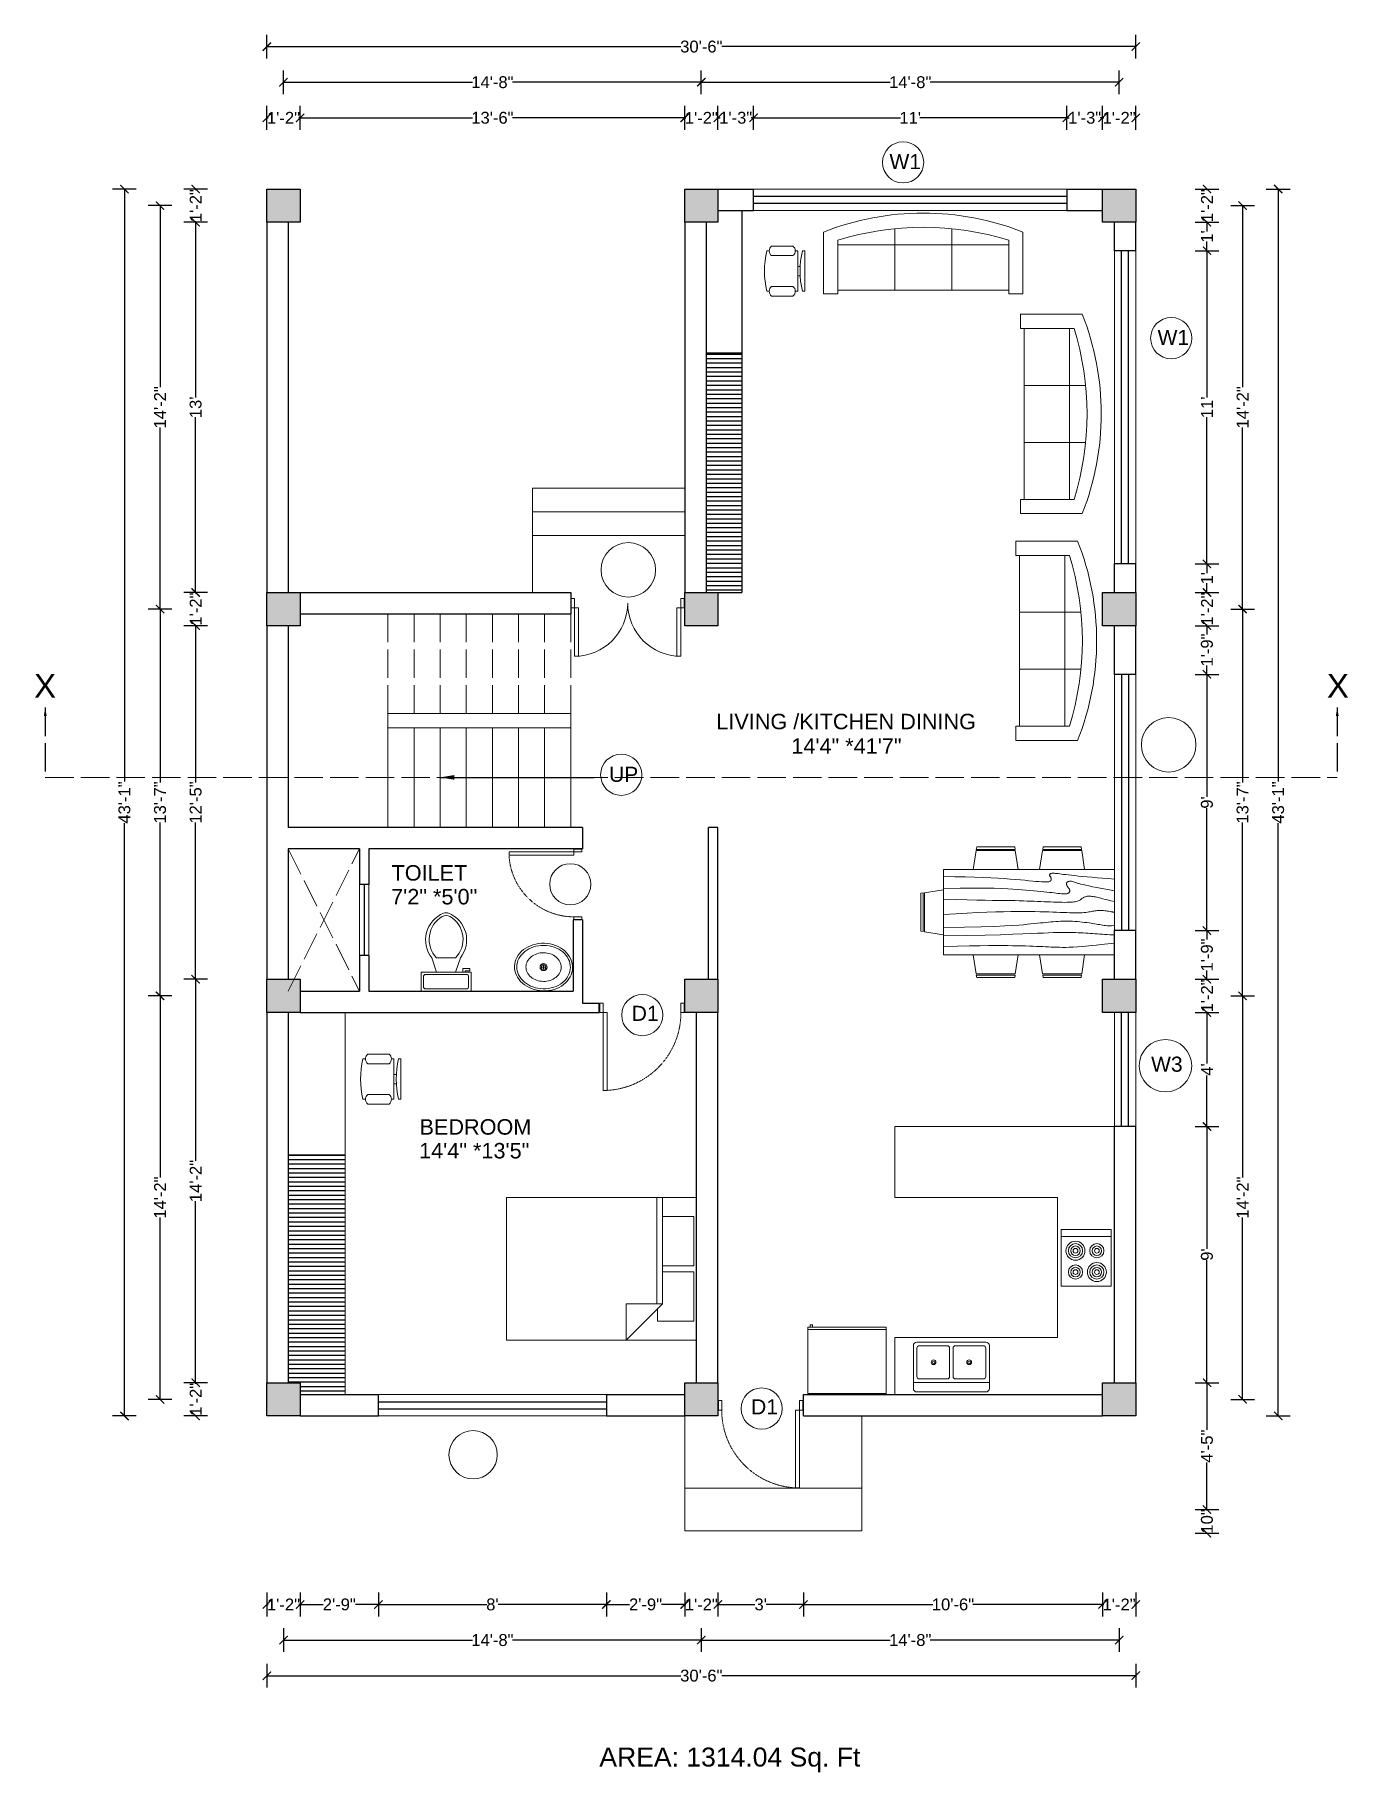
# Model space of a CAD drawing. Header units: inches. Extents: x 2970 to 17976, y 9207 to 14243.
# Drawn here: x 5298 to 5851, y 13433 to 14165 of the extents above; entities that cross this region are included whole.
import ezdxf

# ---------------------------------------------------------------- set-up
doc = ezdxf.new("R2010")
doc.units = ezdxf.units.IN
doc.header["$PDMODE"] = 34
doc.linetypes.add('ACAD_ISO02W100', pattern=[15, 12, -3])
doc.linetypes.add('HIDDEN4', pattern=[0.09375, 0.0625, -0.03125])
for name, color, linetype, lineweight in [('DIMENSION', 134, 'Continuous', 15), ('furniture', 11, 'Continuous', 13), ('hatch', 183, 'Continuous', 5), ('kiutchen tools', 211, 'Continuous', 13), ('pillar', 40, 'Continuous', 30), ('section', 231, 'ACAD_ISO02W100', 15), ('stairs', 4, 'Continuous', 13), ('TEXT', 30, 'Continuous', 13), ('TOP', 62, 'Continuous', 9), ('wall', 60, 'Continuous', 30), ('window section', 185, 'Continuous', 30), ('window sill', 103, 'Continuous', 13)]:
    doc.layers.add(name, color=color, linetype=linetype, lineweight=lineweight)
doc.styles.get("Standard").update_dxf_attribs({"font": 'arial.ttf'})
doc.dimstyles.get("Standard").update_dxf_attribs({"dimtxt": 5, "dimasz": 3.5, "dimexe": 5, "dimexo": 3, "dimgap": 0.09, "dimtad": 0, "dimdec": 0, "dimzin": 0, "dimdsep": 46, "dimlunit": 4, "dimtxsty": 'Standard', "dimblk": 'ARCHTICK', "dimcen": 0.09, "dimadec": 0, "dimazin": 0, "dimtfac": 1, "dimtdec": 0, "dimtofl": 0, "dimtmove": 0, "dimatfit": 3, "dimfxl": 5, "dimfxlon": 1, "dimtolj": 1, "dimtzin": 0, "dimarcsym": 0})
pattern_1 = [(180, (2772.5914, 11823.452), (-1e-16, -1.875), [])]

msp = doc.modelspace()

# ---------------------------------------------------------------- texts
at = {"layer": 'section', "char_height": 9.99, "attachment_point": 1}
for insert in [(5297.55, 13895.5), (5842.14, 13895.5)]:
    msp.add_mtext_dynamic_manual_height_columns('X', width=12.7142, gutter_width=10.4, heights=[7.5], dxfattribs=dict(at, insert=insert))
at = {"layer": 'TEXT', "attachment_point": 1}
for s, width, gutter_width, heights, insert, char_height in [('W1', 8.081, 6.61, [4.76], (5657.89, 14114.6), 6.348), ('W1', 8.081, 6.61, [4.76], (5770.83, 14040.53), 6.348), ('LIVING /KITCHEN DINING', 131.5972, 20.39, [0], (5584.96, 13878.76), 6.5234), ('14\'4" *41\'7"', 54.2598, 20.39, [0], (5616.56, 13868.42), 6.5234), ('UP', 8.081, 6.61, [4.76], (5539.76, 13856.43), 6.348), ('TOILET', 54.2598, 20.39, [0], (5448.16, 13814.99), 6.523), ('7\'2" *5\'0"', 54.2598, 20.39, [0], (5447.98, 13804.96), 6.523), ('D1', 8.081, 6.61, [4.76], (5549.32, 13755.71), 6.348), ('W3', 8.081, 6.61, [4.76], (5768.1, 13734.29), 6.348), ('BEDROOM', 54.2598, 20.39, [0], (5459.95, 13707.94), 6.523), ('14\'4" *13\'5"', 54.2598, 20.39, [0], (5459.77, 13697.92), 6.5234), ('D1', 8.081, 6.61, [4.76], (5599.6, 13589.91), 6.348), ('AREA: 1314.04 Sq. Ft', 121.0159, 12.5, [0], (5535.69, 13443.16), 8)]:
    msp.add_mtext_dynamic_manual_height_columns(s, width=width, gutter_width=gutter_width, heights=heights, dxfattribs=dict(at, insert=insert, char_height=char_height))

# ---------------------------------------------------------------- blocks, each defined once
blk = doc.blocks.new('pillar')
h = blk.add_hatch(color=256)
h.dxf.hatch_style = 1
h.paths.add_polyline_path([(2623.04, 2262.43), (2637.04, 2262.43), (2637.04, 2276.43), (2623.04, 2276.43)])
blk.add_lwpolyline([(2623.04, 2276.43), (2637.04, 2276.43), (2637.04, 2262.43), (2623.04, 2262.43)], close=True)
blk = doc.blocks.new('Bed - Queen')
at = {"linetype": 'Continuous'}
for p, q in [((0, -80.00003), (0, 0)), ((0, 0), (59.99999, 0)), ((59.99999, 0), (59.99999, -80.00003)), ((7.99999, -1.2), (28.79998, -1.2)), ((7.99999, -14.4), (7.99999, -1.2)), ((28.79998, -1.2), (28.79998, -14.4)), ((31.19999, -1.2), (51.99999, -1.2)), ((31.19999, -14.4), (31.19999, -1.2)), ((51.99999, -1.2), (51.99999, -16.4)), ((0, -14.4), (44.8, -14.4)), ((59.99999, -29.6), (44.8, -14.4)), ((44.8, -14.4), (44.8, -29.6)), ((44.8, -16.8), (0, -16.8)), ((51.99999, -16.4), (46.79936, -16.4)), ((44.8, -29.6), (59.99999, -29.6)), ((59.99999, -80.00003), (0, -80.00003))]:
    blk.add_line(p, q, dxfattribs=at)
blk = doc.blocks.new('Chair - Desk')
at = {"linetype": 'Continuous'}
for p, q in [((-8.5, 0), (-8.5, -1)), ((-8.5, 0), (8.5, 0)), ((8.5, 0), (8.5, -1)), ((-10.5, -5), (-10.5, -14)), ((-8.5, -3), (-8.5, -4)), ((-8.5, -3), (8.5, -3)), ((-6.5, -14), (-6.5, -5)), ((-2, -3), (-2, -1.9355)), ((2, -1.9576), (2, -3)), ((6.5, -5), (6.5, -14)), ((8.5, -3), (8.5, -4)), ((10.5, -14), (10.5, -5)), ((-8.5, -15), (-8.5, -16)), ((8.5, -15), (8.5, -16))]:
    blk.add_line(p, q, dxfattribs=at)
for centre, radius, start, end in [((-8.5, -6.5), 2.5, 36.8699, 143.1301), ((0, 34.625), 36.625, 256.5803, 283.4197), ((8.5, -6.5), 2.5, 36.8699, 143.1301), ((-8.5, -12.5), 2.5, 216.8699, 323.1301), ((8.5, -12.5), 2.5, 216.8699, 323.1301), ((0, 19.625), 36.625, 256.5803, 283.4197)]:
    blk.add_arc(centre, radius, start, end, dxfattribs=at)
blk = doc.blocks.new('Sofa - Roundback 7 ft.')
at = {"linetype": 'Continuous'}
for p, q in [((-12.00002, -32.4421), (-12.00003, -6.5971)), ((11.99997, -32.4421), (11.99998, -6.5971)), ((-36.000027, -34), (-36.000027, -11.4696)), ((-35.999844, -13.3819), (35.9998, -13.3819)), ((35.99998, -34), (35.99998, -11.4696)), ((-36.000027, -32.4421), (35.99998, -32.4421))]:
    blk.add_line(p, q, dxfattribs=at)
for points in [[(-36.000027, -34), (-42.000027, -34), (-42.000027, -8)], [(41.99998, -8), (41.99998, -34), (35.99998, -34)]]:
    blk.add_lwpolyline(points, dxfattribs=at)
for centre, radius, start, end in [((0, -114.25), 114.25, 68.43141, 111.5686), ((-0.00001, -127.1968), 121.1968, 72.72033, 107.2797)]:
    blk.add_arc(centre, radius, start, end, dxfattribs=at)
blk = doc.blocks.new('Sink - Oval top')
for p, q in [((-1, 0), (1, 0)), ((0, 1), (0, -1))]:
    blk.add_line(p, q)
at = {"linetype": 'Continuous'}
for points in [[(-12.23, 0.39, 0.117634), (-11.46, -3.36, 0.104469), (-8.88, -6.8, 0.090016), (-5.08, -9.07, 0.08192), (-0.32, -10.02, 0.08192), (4.49, -9.38, 0.090016), (8.42, -7.36, 0.104469), (11.22, -4.09, 0.117634), (12.23, -0.39, 0.117634), (11.46, 3.36, 0.104469), (8.88, 6.8, 0.090016), (5.08, 9.07, 0.08192), (0.32, 10.02, 0.08192), (-4.49, 9.38, 0.090016), (-8.42, 7.36, 0.104469), (-11.22, 4.09, 0.117634)], [(-11.29, 0.16, 0.118622), (-10.52, -3.25, 0.104678), (-8.07, -6.36, 0.089562), (-4.54, -8.37, 0.081185), (-0.13, -9.15, 0.081185), (4.3, -8.49, 0.089562), (7.89, -6.58, 0.104678), (10.42, -3.55, 0.118622), (11.29, -0.16, 0.118622), (10.52, 3.25, 0.104678), (8.07, 6.36, 0.089562), (4.54, 8.37, 0.081185), (0.13, 9.15, 0.081185), (-4.3, 8.49, 0.089562), (-7.89, 6.58, 0.104678), (-10.42, 3.55, 0.118622)], [(-7.42, 0.08, 0.118283), (-6.91, -2.17, 0.104607), (-5.29, -4.21, 0.089718), (-2.97, -5.53, 0.081436), (-0.07, -6.04, 0.081436), (2.84, -5.59, 0.089718), (5.2, -4.33, 0.104607), (6.86, -2.32, 0.118283), (7.42, -0.08, 0.118283), (6.91, 2.17, 0.104607), (5.29, 4.21, 0.089718), (2.97, 5.53, 0.081436), (0.07, 6.04, 0.081436), (-2.84, 5.59, 0.089718), (-5.2, 4.33, 0.104607), (-6.86, 2.32, 0.118283)]]:
    blk.add_lwpolyline(points, format="xyb", close=True, dxfattribs=at)
for radius in [1.5, 1]:
    blk.add_circle((0, 0), radius)
blk = doc.blocks.new('Toilet - top')
for p, q in [((9.5, -6), (9.5, -2)), ((-10, -8.5), (-8, -8.5)), ((-10, -9.5), (-10, -8.5)), ((-7, -9.5), (-10, -9.5)), ((-8, -8.5), (-8, -8)), ((-7, -8), (-7, -9.5)), ((-4, -8), (-6, -14)), ((4, -14), (-4, -14)), ((4, -8), (6, -14))]:
    blk.add_line(p, q)
blk.add_lwpolyline([(10.5, -8), (10.5, 0), (-10.5, 0), (-10.5, -8)], close=True)
for points in [[(-9.5, -2), (-9.5, -6)], [(8.5, -1), (-8.5, -1)], [(-8.5, -7), (8.5, -7)]]:
    blk.add_lwpolyline(points)
for centre, radius, start, end in [((-8.62, -1.88), 0.884, 81.8699, 188.1301), ((-8.62, -6.12), 0.884, 171.8699, 278.1301), ((8.62, -1.88), 0.884, 351.8699, 98.1301), ((8.62, -6.12), 0.884, 261.8699, 8.1301), ((3.52, -21.58), 12.17, 141.46911, 247.97143), ((4.2, -21.82), 11.33, 136.36773, 238.94682), ((-3.52, -21.58), 12.17, 292.02843, 38.53071), ((-4.2, -21.82), 11.33, 301.05301, 43.63209), ((0, -27.88), 4, 245.73182, 294.26817), ((0, -29), 4, 254.86053, 285.13947)]:
    blk.add_arc(centre, radius, start, end)
blk = doc.blocks.new('fridge')
at = {"layer": 'furniture'}
for p, q in [((3421.89, 1597.78), (3454.89, 1597.78)), ((3452.89, 1595.78), (3452.89, 1596.78)), ((3453.89, 1596.78), (3453.89, 1595.78)), ((3453.89, 1595.78), (3452.89, 1595.78))]:
    blk.add_line(p, q, dxfattribs=at)
blk.add_lwpolyline([(3421.89, 1596.78), (3421.89, 1624.78), (3454.89, 1624.78), (3454.89, 1596.78)], close=True, dxfattribs=at)
blk = doc.blocks.new('sink')
at = {"layer": 'furniture'}
for p, q in [((3469.14, 1547.28), (3469.14, 1559.28)), ((3470.64, 1559.28), (3470.64, 1547.28)), ((3451.89, 1539.6), (3451.71, 1539.78)), ((3485.89, 1544.78), (3453.89, 1544.78))]:
    blk.add_line(p, q, dxfattribs=at)
for points in [[(3453.89, 1542.28), (3453.89, 1560.28)], [(3455.39, 1561.78), (3484.39, 1561.78)], [(3456.39, 1560.28), (3468.14, 1560.28)], [(3471.64, 1560.28), (3483.39, 1560.28)], [(3485.89, 1560.28), (3485.89, 1542.28)], [(3455.39, 1547.28), (3455.39, 1559.28)], [(3484.39, 1559.28), (3484.39, 1547.28)], [(3468.14, 1546.28), (3456.39, 1546.28)], [(3483.39, 1546.28), (3471.64, 1546.28)], [(3484.39, 1540.78), (3455.39, 1540.78)]]:
    blk.add_lwpolyline(points, dxfattribs=at)
for centre, radius in [((3462.39, 1553.28), 1), ((3462.39, 1553.28), 0.5), ((3477.39, 1553.28), 1), ((3477.39, 1553.28), 0.5)]:
    blk.add_circle(centre, radius, dxfattribs=at)
for centre, radius, start, end in [((3455.39, 1560.28), 1.5, 90, 180), ((3456.39, 1559.28), 1, 90, 180), ((3468.14, 1559.28), 1, 0, 90), ((3471.64, 1559.28), 1, 90, 180), ((3483.39, 1559.28), 1, 0, 90), ((3484.39, 1560.28), 1.5, 0, 90), ((3456.39, 1547.28), 1, 180, 270), ((3468.14, 1547.28), 1, 270, 0), ((3471.64, 1547.28), 1, 180, 270), ((3483.39, 1547.28), 1, 270, 0), ((3455.39, 1542.28), 1.5, 180, 270), ((3484.39, 1542.28), 1.5, 270, 0)]:
    blk.add_arc(centre, radius, start, end, dxfattribs=at)
blk = doc.blocks.new('A$C0CE462CD')
for p, q in [((860, 100), (860, 0)), ((860, 0), (894, 0))]:
    blk.add_line(p, q)
for points in [[(860, 100), (860, 920), (818, 920), (818, 100)], [(0, 10), (6, 10), (6, 90), (0, 90)], [(894, 10), (900, 10), (900, 90), (894, 90)]]:
    blk.add_lwpolyline(points, close=True)
for points in [[(6, 0), (40, 0), (40, 100), (6, 100)], [(6, 100), (6, 0)], [(860, 100), (894, 100), (894, 0)]]:
    blk.add_lwpolyline(points)
at = {"linetype": 'HIDDEN4'}
blk.add_arc((859, 102), 819, 92.8508, 180.1309, dxfattribs=at)
blk = doc.blocks.new('dinning')
at = {"linetype": 'Continuous'}
for p, q in [((3456.35, 1758.14), (3455.1, 1750.13)), ((3456.36, 1758.13), (3472.83, 1758.13)), ((3456.59, 1759.63), (3456.43, 1758.64)), ((3472.75, 1758.63), (3456.43, 1758.63)), ((3456.59, 1759.63), (3472.59, 1759.63)), ((3472.74, 1758.63), (3472.59, 1759.63)), ((3474.07, 1750.13), (3472.82, 1758.13)), ((3484.35, 1758.14), (3483.1, 1750.13)), ((3484.36, 1758.13), (3500.83, 1758.13)), ((3484.59, 1759.63), (3484.43, 1758.64)), ((3500.75, 1758.63), (3484.43, 1758.63)), ((3484.59, 1759.63), (3500.59, 1759.63)), ((3500.74, 1758.63), (3500.59, 1759.63)), ((3502.07, 1750.13), (3500.82, 1758.13)), ((3514.59, 1750.13), (3442.59, 1750.13)), ((3442.59, 1750.13), (3442.59, 1714.13)), ((3514.59, 1714.13), (3514.59, 1750.13)), ((3433.09, 1740.13), (3434.09, 1740.29)), ((3433.09, 1740.13), (3433.09, 1724.13)), ((3434.09, 1723.98), (3434.09, 1740.29)), ((3434.59, 1740.37), (3442.59, 1741.62)), ((3434.59, 1740.37), (3434.59, 1723.9)), ((3434.09, 1723.98), (3433.09, 1724.13)), ((3442.59, 1722.65), (3434.59, 1723.9)), ((3442.59, 1714.13), (3514.59, 1714.13)), ((3456.35, 1706.13), (3455.1, 1714.14)), ((3474.07, 1714.14), (3472.82, 1706.14)), ((3484.35, 1706.13), (3483.1, 1714.14)), ((3502.07, 1714.14), (3500.82, 1706.14)), ((3456.36, 1706.13), (3472.83, 1706.13)), ((3484.36, 1706.13), (3500.83, 1706.13)), ((3456.59, 1704.63), (3456.43, 1705.63)), ((3472.75, 1705.63), (3456.43, 1705.63)), ((3456.59, 1704.63), (3472.59, 1704.63)), ((3472.74, 1705.64), (3472.59, 1704.63)), ((3484.59, 1704.63), (3484.43, 1705.63)), ((3500.75, 1705.63), (3484.43, 1705.63)), ((3484.59, 1704.63), (3500.59, 1704.63)), ((3500.74, 1705.64), (3500.59, 1704.63))]:
    blk.add_line(p, q, dxfattribs=at)
for points in [[(3442.59, 1747.13), (3447.41, 1747.11), (3451.78, 1747.05), (3455.73, 1746.95), (3459.31, 1746.82), (3462.55, 1746.67), (3465.49, 1746.5), (3468.17, 1746.32), (3470.63, 1746.13), (3472.9, 1745.95), (3474.98, 1745.76), (3476.89, 1745.59), (3478.62, 1745.43), (3480.18, 1745.28), (3481.57, 1745.15), (3482.79, 1745.05), (3483.84, 1744.97), (3484.73, 1744.92), (3485.47, 1744.9), (3486.08, 1744.91), (3486.57, 1744.95), (3486.96, 1745.01), (3487.26, 1745.09), (3487.49, 1745.18), (3487.67, 1745.3), (3487.81, 1745.43), (3487.91, 1745.58), (3487.98, 1745.73), (3488.01, 1745.9), (3488.02, 1746.06), (3488.01, 1746.23), (3487.97, 1746.39), (3487.92, 1746.55), (3487.85, 1746.7), (3487.77, 1746.85), (3487.68, 1746.99), (3487.6, 1747.12), (3487.51, 1747.26), (3487.44, 1747.38), (3487.38, 1747.51), (3487.34, 1747.63), (3487.32, 1747.76), (3487.32, 1747.88), (3487.35, 1748), (3487.4, 1748.11), (3487.47, 1748.22), (3487.57, 1748.31), (3487.69, 1748.4), (3487.84, 1748.47), (3488.01, 1748.52), (3488.2, 1748.56), (3488.44, 1748.59), (3488.71, 1748.59), (3489.03, 1748.59), (3489.41, 1748.56), (3489.84, 1748.52), (3490.34, 1748.47), (3490.91, 1748.4), (3491.56, 1748.31), (3492.3, 1748.21), (3493.15, 1748.1), (3494.13, 1747.98), (3495.23, 1747.85), (3496.48, 1747.7), (3497.88, 1747.55), (3499.45, 1747.39), (3501.17, 1747.22), (3503.06, 1747.05), (3505.09, 1746.87), (3507.27, 1746.69), (3509.58, 1746.51), (3512.02, 1746.32), (3514.59, 1746.13)], [(3442.59, 1742.13), (3449.61, 1742.28), (3455.41, 1742.34), (3460.16, 1742.33), (3464.02, 1742.27), (3467.15, 1742.16), (3469.71, 1742.03), (3471.87, 1741.88), (3473.8, 1741.72), (3475.62, 1741.57), (3477.36, 1741.42), (3479.03, 1741.28), (3480.61, 1741.15), (3482.11, 1741.01), (3483.53, 1740.89), (3484.85, 1740.76), (3486.09, 1740.63), (3487.23, 1740.51), (3488.28, 1740.39), (3489.24, 1740.27), (3490.12, 1740.17), (3490.91, 1740.07), (3491.63, 1739.99), (3492.27, 1739.93), (3492.84, 1739.88), (3493.33, 1739.86), (3493.77, 1739.87), (3494.14, 1739.89), (3494.46, 1739.94), (3494.74, 1740), (3494.97, 1740.08), (3495.17, 1740.18), (3495.34, 1740.3), (3495.48, 1740.43), (3495.6, 1740.58), (3495.7, 1740.74), (3495.76, 1740.91), (3495.8, 1741.08), (3495.82, 1741.26), (3495.8, 1741.45), (3495.75, 1741.63), (3495.68, 1741.82), (3495.57, 1742.01), (3495.45, 1742.2), (3495.32, 1742.38), (3495.17, 1742.57), (3495.03, 1742.76), (3494.89, 1742.95), (3494.75, 1743.13), (3494.64, 1743.32), (3494.54, 1743.51), (3494.46, 1743.69), (3494.41, 1743.87), (3494.38, 1744.05), (3494.39, 1744.22), (3494.43, 1744.39), (3494.5, 1744.55), (3494.62, 1744.7), (3494.77, 1744.84), (3494.95, 1744.97), (3495.16, 1745.07), (3495.4, 1745.15), (3495.66, 1745.21), (3495.95, 1745.23), (3496.25, 1745.22), (3496.58, 1745.17), (3496.93, 1745.08), (3497.33, 1744.96), (3497.78, 1744.82), (3498.31, 1744.64), (3498.92, 1744.45), (3499.63, 1744.24), (3500.46, 1744.01), (3501.42, 1743.77), (3502.55, 1743.51), (3503.87, 1743.22), (3505.42, 1742.9), (3507.23, 1742.54), (3509.34, 1742.13), (3511.78, 1741.66), (3514.59, 1741.13)], [(3442.59, 1737.63), (3447.87, 1737.47), (3452.52, 1737.34), (3456.59, 1737.25), (3460.16, 1737.19), (3463.29, 1737.14), (3466.04, 1737.11), (3468.48, 1737.08), (3470.67, 1737.05), (3472.68, 1737.02), (3474.53, 1736.97), (3476.24, 1736.93), (3477.85, 1736.87), (3479.36, 1736.82), (3480.81, 1736.76), (3482.21, 1736.7), (3483.59, 1736.63), (3484.96, 1736.57), (3486.32, 1736.51), (3487.66, 1736.46), (3488.96, 1736.41), (3490.22, 1736.36), (3491.42, 1736.33), (3492.54, 1736.31), (3493.59, 1736.3), (3494.54, 1736.31), (3495.41, 1736.33), (3496.19, 1736.37), (3496.89, 1736.43), (3497.52, 1736.5), (3498.08, 1736.58), (3498.57, 1736.68), (3499, 1736.8), (3499.38, 1736.93), (3499.72, 1737.08), (3500.01, 1737.23), (3500.27, 1737.4), (3500.51, 1737.56), (3500.74, 1737.73), (3500.95, 1737.89), (3501.17, 1738.05), (3501.39, 1738.2), (3501.63, 1738.35), (3501.87, 1738.48), (3502.14, 1738.59), (3502.42, 1738.69), (3502.73, 1738.78), (3503.06, 1738.84), (3503.42, 1738.88), (3503.81, 1738.9), (3504.23, 1738.9), (3504.67, 1738.88), (3505.14, 1738.83), (3505.62, 1738.77), (3506.13, 1738.69), (3506.64, 1738.59), (3507.17, 1738.47), (3507.71, 1738.33), (3508.29, 1738.18), (3508.95, 1738.01), (3509.72, 1737.8), (3510.64, 1737.57), (3511.73, 1737.3), (3513.03, 1736.99), (3514.59, 1736.63)], [(3442.59, 1731.13), (3447.8, 1731.48), (3452.57, 1731.75), (3456.94, 1731.97), (3460.93, 1732.14), (3464.59, 1732.26), (3467.93, 1732.35), (3471.01, 1732.4), (3473.84, 1732.43), (3476.45, 1732.43), (3478.87, 1732.42), (3481.12, 1732.4), (3483.2, 1732.36), (3485.14, 1732.31), (3486.95, 1732.26), (3488.65, 1732.2), (3490.25, 1732.13), (3491.78, 1732.07), (3493.22, 1732.01), (3494.59, 1731.96), (3495.87, 1731.92), (3497.07, 1731.88), (3498.19, 1731.87), (3499.22, 1731.86), (3500.17, 1731.88), (3501.04, 1731.93), (3501.82, 1731.99), (3502.54, 1732.07), (3503.2, 1732.16), (3503.81, 1732.25), (3504.38, 1732.35), (3504.91, 1732.45), (3505.42, 1732.55), (3505.91, 1732.64), (3506.4, 1732.72), (3506.88, 1732.79), (3507.36, 1732.84), (3507.85, 1732.88), (3508.35, 1732.9), (3508.87, 1732.9), (3509.42, 1732.88), (3510, 1732.84), (3510.59, 1732.78), (3511.18, 1732.71), (3511.75, 1732.62), (3512.29, 1732.54), (3512.78, 1732.45), (3513.2, 1732.37), (3513.55, 1732.3), (3513.8, 1732.25), (3513.97, 1732.21), (3514.09, 1732.18), (3514.18, 1732.16), (3514.25, 1732.14), (3514.32, 1732.14), (3514.43, 1732.14), (3514.59, 1732.13)], [(3442.59, 1725.63), (3451.4, 1725.82), (3458.5, 1726.01), (3464.12, 1726.19), (3468.48, 1726.37), (3471.81, 1726.55), (3474.35, 1726.72), (3476.32, 1726.89), (3477.96, 1727.05), (3479.46, 1727.2), (3480.86, 1727.35), (3482.17, 1727.48), (3483.42, 1727.61), (3484.59, 1727.73), (3485.71, 1727.85), (3486.79, 1727.95), (3487.84, 1728.05), (3488.86, 1728.14), (3489.86, 1728.22), (3490.85, 1728.29), (3491.84, 1728.34), (3492.82, 1728.38), (3493.81, 1728.4), (3494.82, 1728.4), (3495.84, 1728.38), (3496.88, 1728.34), (3497.93, 1728.28), (3498.99, 1728.2), (3500.03, 1728.1), (3501.06, 1728), (3502.06, 1727.88), (3503.02, 1727.76), (3503.92, 1727.63), (3504.77, 1727.51), (3505.56, 1727.39), (3506.3, 1727.26), (3507.01, 1727.14), (3507.69, 1727.02), (3508.34, 1726.9), (3508.99, 1726.79), (3509.63, 1726.68), (3510.27, 1726.57), (3510.91, 1726.48), (3511.55, 1726.4), (3512.19, 1726.36), (3512.81, 1726.35), (3513.42, 1726.39), (3514.01, 1726.48), (3514.59, 1726.63)], [(3442.59, 1722.13), (3452.18, 1722.32), (3460.12, 1722.51), (3466.6, 1722.68), (3471.85, 1722.85), (3476.06, 1723.01), (3479.47, 1723.15), (3482.26, 1723.28), (3484.67, 1723.38), (3486.86, 1723.47), (3488.89, 1723.53), (3490.76, 1723.57), (3492.48, 1723.59), (3494.07, 1723.6), (3495.55, 1723.6), (3496.91, 1723.58), (3498.17, 1723.55), (3499.35, 1723.52), (3500.46, 1723.47), (3501.51, 1723.42), (3502.51, 1723.37), (3503.5, 1723.31), (3504.46, 1723.24), (3505.43, 1723.17), (3506.42, 1723.09), (3507.43, 1723.01), (3508.47, 1722.93), (3509.52, 1722.86), (3510.57, 1722.79), (3511.61, 1722.72), (3512.63, 1722.68), (3513.63, 1722.65), (3514.59, 1722.63)], [(3442.59, 1717.63), (3448.5, 1717.8), (3453.55, 1717.92), (3457.86, 1718.01), (3461.51, 1718.06), (3464.62, 1718.09), (3467.28, 1718.09), (3469.61, 1718.08), (3471.71, 1718.05), (3473.66, 1718.02), (3475.5, 1717.97), (3477.22, 1717.93), (3478.83, 1717.87), (3480.35, 1717.82), (3481.78, 1717.76), (3483.14, 1717.7), (3484.42, 1717.63), (3485.64, 1717.57), (3486.82, 1717.51), (3487.98, 1717.46), (3489.13, 1717.41), (3490.31, 1717.37), (3491.52, 1717.35), (3492.78, 1717.34), (3494.13, 1717.34), (3495.58, 1717.37), (3497.2, 1717.43), (3499.07, 1717.53), (3501.25, 1717.69), (3503.82, 1717.92), (3506.85, 1718.23), (3510.41, 1718.63), (3514.59, 1719.13)]]:
    blk.add_lwpolyline(points, dxfattribs=at)
blk = doc.blocks.new('chula')
at = {"layer": 'furniture'}
blk.add_line((3495.89, 1621.78), (3516.89, 1621.78), dxfattribs=at)
blk.add_lwpolyline([(3495.89, 1600.78), (3495.89, 1624.78), (3516.89, 1624.78), (3516.89, 1600.78)], close=True, dxfattribs=at)
for centre, radius in [((3501.89, 1615.78), 4), ((3501.89, 1615.78), 3), ((3510.89, 1615.78), 3), ((3501.89, 1615.78), 2), ((3501.89, 1615.78), 1), ((3510.89, 1606.78), 4), ((3510.89, 1615.78), 2), ((3510.89, 1615.78), 1), ((3501.89, 1606.78), 3), ((3501.89, 1606.78), 2), ((3501.89, 1606.78), 1), ((3510.89, 1606.78), 3), ((3510.89, 1606.78), 2), ((3510.89, 1606.78), 1)]:
    blk.add_circle(centre, radius, dxfattribs=at)
blk = doc.blocks.new('main door')
for p, q in [((3746.32, 1966.09), (3744.97, 1966.09)), ((3746.32, 1962.09), (3746.32, 1966.09)), ((3791.12, 1962.09), (3791.12, 1966.09)), ((3791.12, 1966.09), (3792.48, 1966.09))]:
    blk.add_line(p, q)
for points in [[(3744.97, 1965.69), (3744.72, 1965.69), (3744.72, 1962.49), (3744.97, 1962.49)], [(3792.48, 1965.69), (3792.72, 1965.69), (3792.72, 1962.49), (3792.48, 1962.49)]]:
    blk.add_lwpolyline(points, close=True)
for points in [[(3746.32, 1962.09), (3744.97, 1962.09), (3744.97, 1966.09)], [(3791.12, 1962.09), (3792.48, 1962.09), (3792.48, 1966.09)], [(3747.99, 1941.75), (3747.99, 1962.09), (3746.32, 1962.09), (3746.32, 1941.69)], [(3789.46, 1941.75), (3789.46, 1962.09), (3791.12, 1962.09), (3791.12, 1941.69)]]:
    blk.add_lwpolyline(points)
for centre, start, end in [((3746.32, 1964.09), 270, 360), ((3791.12, 1964.09), 180, 270)]:
    blk.add_arc(centre, 22.4, start, end)
blk = doc.blocks.new('_ArchTick')
at = {"color": 0, "linetype": 'ByBlock', "const_width": 0.15}
blk.add_lwpolyline([(-0.5, -0.5), (0.5, 0.5)], dxfattribs=at)
blk = doc.blocks.new('*D391')
at = {"layer": 'Defpoints', "color": 0, "transparency": 16777216}
for p in [(5409.64, 14129.88), (5395.64, 14099.88), (5409.64, 14099.88)]:
    blk.add_point(p, dxfattribs=at)
at = {"layer": 'DIMENSION', "color": 0, "lineweight": -2, "transparency": 16777216}
for p, q in [((5395.64, 14124.88), (5395.64, 14134.88)), ((5409.64, 14124.88), (5409.64, 14134.88)), ((5395.64, 14129.88), (5396.14, 14129.88)), ((5409.64, 14129.88), (5409.14, 14129.88))]:
    blk.add_line(p, q, dxfattribs=at)
at = {"layer": 'DIMENSION', "color": 0, "lineweight": -2, "transparency": 16777216, "xscale": 3.5, "yscale": 3.5, "zscale": 3.5, "rotation": 180}
blk.add_blockref('_ArchTick', (5395.64, 14129.88), dxfattribs=at)
at = {"layer": 'DIMENSION', "color": 0, "lineweight": -2, "transparency": 16777216, "xscale": 3.5, "yscale": 3.5, "zscale": 3.5}
blk.add_blockref('_ArchTick', (5409.64, 14129.88), dxfattribs=at)
at = {"layer": 'DIMENSION', "color": 0, "transparency": 16777216, "insert": (5402.64, 14129.88), "char_height": 5, "attachment_point": 5}
blk.add_mtext('\\A1;1\'-2"', dxfattribs=at)
blk = doc.blocks.new('*D392')
at = {"layer": 'Defpoints', "color": 0, "transparency": 16777216}
for p in [(5571.64, 14129.88), (5409.64, 14099.88), (5571.64, 14099.88)]:
    blk.add_point(p, dxfattribs=at)
at = {"layer": 'DIMENSION', "color": 0, "lineweight": -2, "transparency": 16777216}
for p, q in [((5409.64, 14124.88), (5409.64, 14134.88)), ((5571.64, 14124.88), (5571.64, 14134.88)), ((5409.64, 14129.88), (5482.19, 14129.88)), ((5571.64, 14129.88), (5499.08, 14129.88))]:
    blk.add_line(p, q, dxfattribs=at)
at = {"layer": 'DIMENSION', "color": 0, "lineweight": -2, "transparency": 16777216, "xscale": 3.5, "yscale": 3.5, "zscale": 3.5, "rotation": 180}
blk.add_blockref('_ArchTick', (5409.64, 14129.88), dxfattribs=at)
at = {"layer": 'DIMENSION', "color": 0, "lineweight": -2, "transparency": 16777216, "xscale": 3.5, "yscale": 3.5, "zscale": 3.5}
blk.add_blockref('_ArchTick', (5571.64, 14129.88), dxfattribs=at)
at = {"layer": 'DIMENSION', "color": 0, "transparency": 16777216, "insert": (5490.64, 14129.88), "char_height": 5, "attachment_point": 5}
blk.add_mtext('\\A1;13\'-6"', dxfattribs=at)
blk = doc.blocks.new('*D393')
at = {"layer": 'Defpoints', "color": 0, "transparency": 16777216}
for p in [(5585.64, 14129.88), (5571.64, 14099.88), (5585.64, 14099.88)]:
    blk.add_point(p, dxfattribs=at)
at = {"layer": 'DIMENSION', "color": 0, "lineweight": -2, "transparency": 16777216}
for p, q in [((5571.64, 14124.88), (5571.64, 14134.88)), ((5585.64, 14124.88), (5585.64, 14134.88)), ((5571.64, 14129.88), (5572.14, 14129.88)), ((5585.64, 14129.88), (5585.14, 14129.88))]:
    blk.add_line(p, q, dxfattribs=at)
at = {"layer": 'DIMENSION', "color": 0, "lineweight": -2, "transparency": 16777216, "xscale": 3.5, "yscale": 3.5, "zscale": 3.5, "rotation": 180}
blk.add_blockref('_ArchTick', (5571.64, 14129.88), dxfattribs=at)
at = {"layer": 'DIMENSION', "color": 0, "lineweight": -2, "transparency": 16777216, "xscale": 3.5, "yscale": 3.5, "zscale": 3.5}
blk.add_blockref('_ArchTick', (5585.64, 14129.88), dxfattribs=at)
at = {"layer": 'DIMENSION', "color": 0, "transparency": 16777216, "insert": (5578.64, 14129.88), "char_height": 5, "attachment_point": 5}
blk.add_mtext('\\A1;1\'-2"', dxfattribs=at)
blk = doc.blocks.new('*D394')
at = {"layer": 'Defpoints', "color": 0, "transparency": 16777216}
for p in [(5600.64, 14129.88), (5585.64, 14099.88), (5600.64, 14099.88)]:
    blk.add_point(p, dxfattribs=at)
at = {"layer": 'DIMENSION', "color": 0, "lineweight": -2, "transparency": 16777216}
for p, q in [((5585.64, 14124.88), (5585.64, 14134.88)), ((5600.64, 14124.88), (5600.64, 14134.88)), ((5585.64, 14129.88), (5586.64, 14129.88)), ((5600.64, 14129.88), (5599.64, 14129.88))]:
    blk.add_line(p, q, dxfattribs=at)
at = {"layer": 'DIMENSION', "color": 0, "lineweight": -2, "transparency": 16777216, "xscale": 3.5, "yscale": 3.5, "zscale": 3.5, "rotation": 180}
blk.add_blockref('_ArchTick', (5585.64, 14129.88), dxfattribs=at)
at = {"layer": 'DIMENSION', "color": 0, "lineweight": -2, "transparency": 16777216, "xscale": 3.5, "yscale": 3.5, "zscale": 3.5}
blk.add_blockref('_ArchTick', (5600.64, 14129.88), dxfattribs=at)
at = {"layer": 'DIMENSION', "color": 0, "transparency": 16777216, "insert": (5593.14, 14129.88), "char_height": 5, "attachment_point": 5}
blk.add_mtext('\\A1;1\'-3"', dxfattribs=at)
blk = doc.blocks.new('*D395')
at = {"layer": 'Defpoints', "color": 0, "transparency": 16777216}
for p in [(5732.64, 14129.88), (5600.64, 14099.88), (5732.64, 14099.88)]:
    blk.add_point(p, dxfattribs=at)
at = {"layer": 'DIMENSION', "color": 0, "lineweight": -2, "transparency": 16777216}
for p, q in [((5600.64, 14124.88), (5600.64, 14134.88)), ((5732.64, 14124.88), (5732.64, 14134.88)), ((5600.64, 14129.88), (5662.54, 14129.88)), ((5732.64, 14129.88), (5670.73, 14129.88))]:
    blk.add_line(p, q, dxfattribs=at)
at = {"layer": 'DIMENSION', "color": 0, "lineweight": -2, "transparency": 16777216, "xscale": 3.5, "yscale": 3.5, "zscale": 3.5, "rotation": 180}
blk.add_blockref('_ArchTick', (5600.64, 14129.88), dxfattribs=at)
at = {"layer": 'DIMENSION', "color": 0, "lineweight": -2, "transparency": 16777216, "xscale": 3.5, "yscale": 3.5, "zscale": 3.5}
blk.add_blockref('_ArchTick', (5732.64, 14129.88), dxfattribs=at)
at = {"layer": 'DIMENSION', "color": 0, "transparency": 16777216, "insert": (5666.64, 14129.88), "char_height": 5, "attachment_point": 5}
blk.add_mtext("\\A1;11'", dxfattribs=at)
blk = doc.blocks.new('*D396')
at = {"layer": 'Defpoints', "color": 0, "transparency": 16777216}
for p in [(5747.64, 14129.88), (5732.64, 14099.88), (5747.64, 14099.88)]:
    blk.add_point(p, dxfattribs=at)
at = {"layer": 'DIMENSION', "color": 0, "lineweight": -2, "transparency": 16777216}
for p, q in [((5732.64, 14124.88), (5732.64, 14134.88)), ((5747.64, 14124.88), (5747.64, 14134.88)), ((5732.64, 14129.88), (5733.64, 14129.88)), ((5747.64, 14129.88), (5746.64, 14129.88))]:
    blk.add_line(p, q, dxfattribs=at)
at = {"layer": 'DIMENSION', "color": 0, "lineweight": -2, "transparency": 16777216, "xscale": 3.5, "yscale": 3.5, "zscale": 3.5, "rotation": 180}
blk.add_blockref('_ArchTick', (5732.64, 14129.88), dxfattribs=at)
at = {"layer": 'DIMENSION', "color": 0, "lineweight": -2, "transparency": 16777216, "xscale": 3.5, "yscale": 3.5, "zscale": 3.5}
blk.add_blockref('_ArchTick', (5747.64, 14129.88), dxfattribs=at)
at = {"layer": 'DIMENSION', "color": 0, "transparency": 16777216, "insert": (5740.14, 14129.88), "char_height": 5, "attachment_point": 5}
blk.add_mtext('\\A1;1\'-3"', dxfattribs=at)
blk = doc.blocks.new('*D397')
at = {"layer": 'Defpoints', "color": 0, "transparency": 16777216}
for p in [(5761.64, 14129.88), (5747.64, 14099.88), (5761.64, 14099.88)]:
    blk.add_point(p, dxfattribs=at)
at = {"layer": 'DIMENSION', "color": 0, "lineweight": -2, "transparency": 16777216}
for p, q in [((5747.64, 14124.88), (5747.64, 14134.88)), ((5761.64, 14124.88), (5761.64, 14134.88)), ((5747.64, 14129.88), (5748.14, 14129.88)), ((5761.64, 14129.88), (5761.14, 14129.88))]:
    blk.add_line(p, q, dxfattribs=at)
at = {"layer": 'DIMENSION', "color": 0, "lineweight": -2, "transparency": 16777216, "xscale": 3.5, "yscale": 3.5, "zscale": 3.5, "rotation": 180}
blk.add_blockref('_ArchTick', (5747.64, 14129.88), dxfattribs=at)
at = {"layer": 'DIMENSION', "color": 0, "lineweight": -2, "transparency": 16777216, "xscale": 3.5, "yscale": 3.5, "zscale": 3.5}
blk.add_blockref('_ArchTick', (5761.64, 14129.88), dxfattribs=at)
at = {"layer": 'DIMENSION', "color": 0, "transparency": 16777216, "insert": (5754.64, 14129.88), "char_height": 5, "attachment_point": 5}
blk.add_mtext('\\A1;1\'-2"', dxfattribs=at)
blk = doc.blocks.new('*D398')
at = {"layer": 'Defpoints', "color": 0, "transparency": 16777216}
for p in [(5761.64, 14099.88), (5761.64, 14085.88), (5791.64, 14085.88)]:
    blk.add_point(p, dxfattribs=at)
at = {"layer": 'DIMENSION', "color": 0, "lineweight": -2, "transparency": 16777216}
for p, q in [((5786.64, 14099.88), (5796.64, 14099.88)), ((5791.64, 14099.88), (5791.64, 14099.38)), ((5791.64, 14085.88), (5791.64, 14086.38)), ((5786.64, 14085.88), (5796.64, 14085.88))]:
    blk.add_line(p, q, dxfattribs=at)
at = {"layer": 'DIMENSION', "color": 0, "lineweight": -2, "transparency": 16777216, "xscale": 3.5, "yscale": 3.5, "zscale": 3.5}
for p, rotation in [((5791.64, 14099.88), 90), ((5791.64, 14085.88), 270)]:
    blk.add_blockref('_ArchTick', p, dxfattribs=dict(at, rotation=rotation))
at = {"layer": 'DIMENSION', "color": 0, "transparency": 16777216, "insert": (5791.64, 14092.88), "char_height": 5, "attachment_point": 5, "rotation": 90}
blk.add_mtext('\\A1;1\'-2"', dxfattribs=at)
blk = doc.blocks.new('*D399')
at = {"layer": 'Defpoints', "color": 0, "transparency": 16777216}
for p in [(5761.64, 14085.88), (5761.64, 14073.88), (5791.64, 14073.88)]:
    blk.add_point(p, dxfattribs=at)
at = {"layer": 'DIMENSION', "color": 0, "lineweight": -2, "transparency": 16777216}
for p, q in [((5786.64, 14085.88), (5796.64, 14085.88)), ((5791.64, 14085.88), (5791.64, 14082.04)), ((5786.64, 14073.88), (5796.64, 14073.88)), ((5791.64, 14073.88), (5791.64, 14077.73))]:
    blk.add_line(p, q, dxfattribs=at)
at = {"layer": 'DIMENSION', "color": 0, "lineweight": -2, "transparency": 16777216, "xscale": 3.5, "yscale": 3.5, "zscale": 3.5}
for p, rotation in [((5791.64, 14085.88), 90), ((5791.64, 14073.88), 270)]:
    blk.add_blockref('_ArchTick', p, dxfattribs=dict(at, rotation=rotation))
at = {"layer": 'DIMENSION', "color": 0, "transparency": 16777216, "insert": (5791.64, 14079.88), "char_height": 5, "attachment_point": 5, "rotation": 90}
blk.add_mtext("\\A1;1'", dxfattribs=at)
blk = doc.blocks.new('*D400')
at = {"layer": 'Defpoints', "color": 0, "transparency": 16777216}
for p in [(5761.64, 14073.88), (5761.64, 13941.88), (5791.64, 13941.88)]:
    blk.add_point(p, dxfattribs=at)
at = {"layer": 'DIMENSION', "color": 0, "lineweight": -2, "transparency": 16777216}
for p, q in [((5786.64, 14073.88), (5796.64, 14073.88)), ((5791.64, 14073.88), (5791.64, 14011.98)), ((5791.64, 13941.88), (5791.64, 14003.79)), ((5786.64, 13941.88), (5796.64, 13941.88))]:
    blk.add_line(p, q, dxfattribs=at)
at = {"layer": 'DIMENSION', "color": 0, "lineweight": -2, "transparency": 16777216, "xscale": 3.5, "yscale": 3.5, "zscale": 3.5}
for p, rotation in [((5791.64, 14073.88), 90), ((5791.64, 13941.88), 270)]:
    blk.add_blockref('_ArchTick', p, dxfattribs=dict(at, rotation=rotation))
at = {"layer": 'DIMENSION', "color": 0, "transparency": 16777216, "insert": (5791.64, 14007.88), "char_height": 5, "attachment_point": 5, "rotation": 90}
blk.add_mtext("\\A1;11'", dxfattribs=at)
blk = doc.blocks.new('*D401')
at = {"layer": 'Defpoints', "color": 0, "transparency": 16777216}
for p in [(5761.64, 13941.88), (5761.64, 13929.88), (5791.64, 13929.88)]:
    blk.add_point(p, dxfattribs=at)
at = {"layer": 'DIMENSION', "color": 0, "lineweight": -2, "transparency": 16777216}
for p, q in [((5786.64, 13941.88), (5796.64, 13941.88)), ((5791.64, 13941.88), (5791.64, 13938.04)), ((5791.64, 13929.88), (5791.64, 13933.73)), ((5786.64, 13929.88), (5796.64, 13929.88))]:
    blk.add_line(p, q, dxfattribs=at)
at = {"layer": 'DIMENSION', "color": 0, "lineweight": -2, "transparency": 16777216, "xscale": 3.5, "yscale": 3.5, "zscale": 3.5}
for p, rotation in [((5791.64, 13941.88), 90), ((5791.64, 13929.88), 270)]:
    blk.add_blockref('_ArchTick', p, dxfattribs=dict(at, rotation=rotation))
at = {"layer": 'DIMENSION', "color": 0, "transparency": 16777216, "insert": (5791.64, 13935.88), "char_height": 5, "attachment_point": 5, "rotation": 90}
blk.add_mtext("\\A1;1'", dxfattribs=at)
blk = doc.blocks.new('*D374')
at = {"layer": 'Defpoints', "color": 0, "transparency": 16777216}
for p in [(5761.64, 13929.88), (5761.64, 13915.88), (5791.64, 13915.88)]:
    blk.add_point(p, dxfattribs=at)
at = {"layer": 'DIMENSION', "color": 0, "lineweight": -2, "transparency": 16777216}
for p, q in [((5786.64, 13929.88), (5796.64, 13929.88)), ((5791.64, 13929.88), (5791.64, 13929.38)), ((5786.64, 13915.88), (5796.64, 13915.88)), ((5791.64, 13915.88), (5791.64, 13916.38))]:
    blk.add_line(p, q, dxfattribs=at)
at = {"layer": 'DIMENSION', "color": 0, "lineweight": -2, "transparency": 16777216, "xscale": 3.5, "yscale": 3.5, "zscale": 3.5}
for p, rotation in [((5791.64, 13929.88), 90), ((5791.64, 13915.88), 270)]:
    blk.add_blockref('_ArchTick', p, dxfattribs=dict(at, rotation=rotation))
at = {"layer": 'DIMENSION', "color": 0, "transparency": 16777216, "insert": (5791.64, 13922.88), "char_height": 5, "attachment_point": 5, "rotation": 90}
blk.add_mtext('\\A1;1\'-2"', dxfattribs=at)
blk = doc.blocks.new('*D402')
at = {"layer": 'Defpoints', "color": 0, "transparency": 16777216}
for p in [(5761.64, 13915.88), (5761.64, 13895.38), (5791.64, 13895.38)]:
    blk.add_point(p, dxfattribs=at)
at = {"layer": 'DIMENSION', "color": 0, "lineweight": -2, "transparency": 16777216}
for p, q in [((5786.64, 13915.88), (5796.64, 13915.88)), ((5791.64, 13915.88), (5791.64, 13912.13)), ((5791.64, 13895.38), (5791.64, 13899.13)), ((5786.64, 13895.38), (5796.64, 13895.38))]:
    blk.add_line(p, q, dxfattribs=at)
at = {"layer": 'DIMENSION', "color": 0, "lineweight": -2, "transparency": 16777216, "xscale": 3.5, "yscale": 3.5, "zscale": 3.5}
for p, rotation in [((5791.64, 13915.88), 90), ((5791.64, 13895.38), 270)]:
    blk.add_blockref('_ArchTick', p, dxfattribs=dict(at, rotation=rotation))
at = {"layer": 'DIMENSION', "color": 0, "transparency": 16777216, "insert": (5791.64, 13905.63), "char_height": 5, "attachment_point": 5, "rotation": 90}
blk.add_mtext('\\A1;1\'-9"', dxfattribs=at)
blk = doc.blocks.new('*D403')
at = {"layer": 'Defpoints', "color": 0, "transparency": 16777216}
for p in [(5761.64, 13895.38), (5761.64, 13787.38), (5791.64, 13787.38)]:
    blk.add_point(p, dxfattribs=at)
at = {"layer": 'DIMENSION', "color": 0, "lineweight": -2, "transparency": 16777216}
for p, q in [((5786.64, 13895.38), (5796.64, 13895.38)), ((5791.64, 13895.38), (5791.64, 13843.78)), ((5791.64, 13787.38), (5791.64, 13838.99)), ((5786.64, 13787.38), (5796.64, 13787.38))]:
    blk.add_line(p, q, dxfattribs=at)
at = {"layer": 'DIMENSION', "color": 0, "lineweight": -2, "transparency": 16777216, "xscale": 3.5, "yscale": 3.5, "zscale": 3.5}
for p, rotation in [((5791.64, 13895.38), 90), ((5791.64, 13787.38), 270)]:
    blk.add_blockref('_ArchTick', p, dxfattribs=dict(at, rotation=rotation))
at = {"layer": 'DIMENSION', "color": 0, "transparency": 16777216, "insert": (5791.64, 13841.38), "char_height": 5, "attachment_point": 5, "rotation": 90}
blk.add_mtext("\\A1;9'", dxfattribs=at)
blk = doc.blocks.new('*D404')
at = {"layer": 'Defpoints', "color": 0, "transparency": 16777216}
for p in [(5761.64, 13787.38), (5761.64, 13766.88), (5791.64, 13766.88)]:
    blk.add_point(p, dxfattribs=at)
at = {"layer": 'DIMENSION', "color": 0, "lineweight": -2, "transparency": 16777216}
for p, q in [((5786.64, 13787.38), (5796.64, 13787.38)), ((5791.64, 13787.38), (5791.64, 13783.63)), ((5786.64, 13766.88), (5796.64, 13766.88)), ((5791.64, 13766.88), (5791.64, 13770.63))]:
    blk.add_line(p, q, dxfattribs=at)
at = {"layer": 'DIMENSION', "color": 0, "lineweight": -2, "transparency": 16777216, "xscale": 3.5, "yscale": 3.5, "zscale": 3.5}
for p, rotation in [((5791.64, 13787.38), 90), ((5791.64, 13766.88), 270)]:
    blk.add_blockref('_ArchTick', p, dxfattribs=dict(at, rotation=rotation))
at = {"layer": 'DIMENSION', "color": 0, "transparency": 16777216, "insert": (5791.64, 13777.13), "char_height": 5, "attachment_point": 5, "rotation": 90}
blk.add_mtext('\\A1;1\'-9"', dxfattribs=at)
blk = doc.blocks.new('*D375')
at = {"layer": 'Defpoints', "color": 0, "transparency": 16777216}
for p in [(5761.64, 13766.88), (5761.64, 13752.88), (5791.64, 13752.88)]:
    blk.add_point(p, dxfattribs=at)
at = {"layer": 'DIMENSION', "color": 0, "lineweight": -2, "transparency": 16777216}
for p, q in [((5786.64, 13766.88), (5796.64, 13766.88)), ((5791.64, 13766.88), (5791.64, 13766.38)), ((5786.64, 13752.88), (5796.64, 13752.88)), ((5791.64, 13752.88), (5791.64, 13753.38))]:
    blk.add_line(p, q, dxfattribs=at)
at = {"layer": 'DIMENSION', "color": 0, "lineweight": -2, "transparency": 16777216, "xscale": 3.5, "yscale": 3.5, "zscale": 3.5}
for p, rotation in [((5791.64, 13766.88), 90), ((5791.64, 13752.88), 270)]:
    blk.add_blockref('_ArchTick', p, dxfattribs=dict(at, rotation=rotation))
at = {"layer": 'DIMENSION', "color": 0, "transparency": 16777216, "insert": (5791.64, 13759.88), "char_height": 5, "attachment_point": 5, "rotation": 90}
blk.add_mtext('\\A1;1\'-2"', dxfattribs=at)
blk = doc.blocks.new('*D405')
at = {"layer": 'Defpoints', "color": 0, "transparency": 16777216}
for p in [(5761.64, 13752.88), (5761.64, 13704.88), (5791.64, 13704.88)]:
    blk.add_point(p, dxfattribs=at)
at = {"layer": 'DIMENSION', "color": 0, "lineweight": -2, "transparency": 16777216}
for p, q in [((5786.64, 13752.88), (5796.64, 13752.88)), ((5791.64, 13752.88), (5791.64, 13731.38)), ((5791.64, 13704.88), (5791.64, 13726.39)), ((5786.64, 13704.88), (5796.64, 13704.88))]:
    blk.add_line(p, q, dxfattribs=at)
at = {"layer": 'DIMENSION', "color": 0, "lineweight": -2, "transparency": 16777216, "xscale": 3.5, "yscale": 3.5, "zscale": 3.5}
for p, rotation in [((5791.64, 13752.88), 90), ((5791.64, 13704.88), 270)]:
    blk.add_blockref('_ArchTick', p, dxfattribs=dict(at, rotation=rotation))
at = {"layer": 'DIMENSION', "color": 0, "transparency": 16777216, "insert": (5791.64, 13728.88), "char_height": 5, "attachment_point": 5, "rotation": 90}
blk.add_mtext("\\A1;4'", dxfattribs=at)
blk = doc.blocks.new('*D406')
at = {"layer": 'Defpoints', "color": 0, "transparency": 16777216}
for p in [(5761.64, 13704.88), (5761.64, 13596.88), (5791.64, 13596.88)]:
    blk.add_point(p, dxfattribs=at)
at = {"layer": 'DIMENSION', "color": 0, "lineweight": -2, "transparency": 16777216}
for p, q in [((5786.64, 13704.88), (5796.64, 13704.88)), ((5791.64, 13704.88), (5791.64, 13653.28)), ((5791.64, 13596.88), (5791.64, 13648.49)), ((5786.64, 13596.88), (5796.64, 13596.88))]:
    blk.add_line(p, q, dxfattribs=at)
at = {"layer": 'DIMENSION', "color": 0, "lineweight": -2, "transparency": 16777216, "xscale": 3.5, "yscale": 3.5, "zscale": 3.5}
for p, rotation in [((5791.64, 13704.88), 90), ((5791.64, 13596.88), 270)]:
    blk.add_blockref('_ArchTick', p, dxfattribs=dict(at, rotation=rotation))
at = {"layer": 'DIMENSION', "color": 0, "transparency": 16777216, "insert": (5791.64, 13650.88), "char_height": 5, "attachment_point": 5, "rotation": 90}
blk.add_mtext("\\A1;9'", dxfattribs=at)
blk = doc.blocks.new('*D376')
at = {"layer": 'Defpoints', "color": 0, "transparency": 16777216}
for p in [(5761.64, 13596.88), (5646.31, 13543.44), (5791.64, 13543.44)]:
    blk.add_point(p, dxfattribs=at)
at = {"layer": 'DIMENSION', "color": 0, "lineweight": -2, "transparency": 16777216}
for p, q in [((5786.64, 13596.88), (5796.64, 13596.88)), ((5791.64, 13596.88), (5791.64, 13577)), ((5791.64, 13543.44), (5791.64, 13563.33)), ((5786.64, 13543.44), (5796.64, 13543.44))]:
    blk.add_line(p, q, dxfattribs=at)
at = {"layer": 'DIMENSION', "color": 0, "lineweight": -2, "transparency": 16777216, "xscale": 3.5, "yscale": 3.5, "zscale": 3.5}
for p, rotation in [((5791.64, 13596.88), 90), ((5791.64, 13543.44), 270)]:
    blk.add_blockref('_ArchTick', p, dxfattribs=dict(at, rotation=rotation))
at = {"layer": 'DIMENSION', "color": 0, "transparency": 16777216, "insert": (5791.64, 13570.16), "char_height": 5, "attachment_point": 5, "rotation": 90}
blk.add_mtext('\\A1;4\'-5"', dxfattribs=at)
blk = doc.blocks.new('*D377')
at = {"layer": 'Defpoints', "color": 0, "transparency": 16777216}
for p in [(5646.31, 13543.44), (5646.31, 13533.44), (5791.64, 13533.44)]:
    blk.add_point(p, dxfattribs=at)
at = {"layer": 'DIMENSION', "color": 0, "lineweight": -2, "transparency": 16777216}
for p, q in [((5786.64, 13543.44), (5796.64, 13543.44)), ((5791.64, 13543.44), (5791.64, 13543.11)), ((5786.64, 13533.44), (5796.64, 13533.44)), ((5791.64, 13533.44), (5791.64, 13533.77))]:
    blk.add_line(p, q, dxfattribs=at)
at = {"layer": 'DIMENSION', "color": 0, "lineweight": -2, "transparency": 16777216, "xscale": 3.5, "yscale": 3.5, "zscale": 3.5}
for p, rotation in [((5791.64, 13543.44), 90), ((5791.64, 13533.44), 270)]:
    blk.add_blockref('_ArchTick', p, dxfattribs=dict(at, rotation=rotation))
at = {"layer": 'DIMENSION', "color": 0, "transparency": 16777216, "insert": (5791.64, 13538.44), "char_height": 5, "attachment_point": 5, "rotation": 90}
blk.add_mtext('\\A1;10"', dxfattribs=at)
blk = doc.blocks.new('*D378')
at = {"layer": 'Defpoints', "color": 0, "transparency": 16777216}
for p in [(5395.64, 14099.88), (5365.64, 14085.88), (5395.64, 14085.88)]:
    blk.add_point(p, dxfattribs=at)
at = {"layer": 'DIMENSION', "color": 0, "lineweight": -2, "transparency": 16777216}
for p, q in [((5370.64, 14099.88), (5360.64, 14099.88)), ((5365.64, 14099.88), (5365.64, 14099.38)), ((5365.64, 14085.88), (5365.64, 14086.38)), ((5370.64, 14085.88), (5360.64, 14085.88))]:
    blk.add_line(p, q, dxfattribs=at)
at = {"layer": 'DIMENSION', "color": 0, "lineweight": -2, "transparency": 16777216, "xscale": 3.5, "yscale": 3.5, "zscale": 3.5}
for p, rotation in [((5365.64, 14099.88), 90), ((5365.64, 14085.88), 270)]:
    blk.add_blockref('_ArchTick', p, dxfattribs=dict(at, rotation=rotation))
at = {"layer": 'DIMENSION', "color": 0, "transparency": 16777216, "insert": (5365.64, 14092.88), "char_height": 5, "attachment_point": 5, "rotation": 90}
blk.add_mtext('\\A1;1\'-2"', dxfattribs=at)
blk = doc.blocks.new('*D407')
at = {"layer": 'Defpoints', "color": 0, "transparency": 16777216}
for p in [(5395.64, 14085.88), (5365.64, 13929.88), (5395.64, 13929.88)]:
    blk.add_point(p, dxfattribs=at)
at = {"layer": 'DIMENSION', "color": 0, "lineweight": -2, "transparency": 16777216}
for p, q in [((5370.64, 14085.88), (5360.64, 14085.88)), ((5365.64, 14085.88), (5365.64, 14011.98)), ((5365.64, 13929.88), (5365.64, 14003.79)), ((5370.64, 13929.88), (5360.64, 13929.88))]:
    blk.add_line(p, q, dxfattribs=at)
at = {"layer": 'DIMENSION', "color": 0, "lineweight": -2, "transparency": 16777216, "xscale": 3.5, "yscale": 3.5, "zscale": 3.5}
for p, rotation in [((5365.64, 14085.88), 90), ((5365.64, 13929.88), 270)]:
    blk.add_blockref('_ArchTick', p, dxfattribs=dict(at, rotation=rotation))
at = {"layer": 'DIMENSION', "color": 0, "transparency": 16777216, "insert": (5365.64, 14007.88), "char_height": 5, "attachment_point": 5, "rotation": 90}
blk.add_mtext("\\A1;13'", dxfattribs=at)
blk = doc.blocks.new('*D408')
at = {"layer": 'Defpoints', "color": 0, "transparency": 16777216}
for p in [(5395.64, 13929.88), (5365.64, 13915.88), (5395.64, 13915.88)]:
    blk.add_point(p, dxfattribs=at)
at = {"layer": 'DIMENSION', "color": 0, "lineweight": -2, "transparency": 16777216}
for p, q in [((5370.64, 13929.88), (5360.64, 13929.88)), ((5365.64, 13929.88), (5365.64, 13929.38)), ((5370.64, 13915.88), (5360.64, 13915.88)), ((5365.64, 13915.88), (5365.64, 13916.38))]:
    blk.add_line(p, q, dxfattribs=at)
at = {"layer": 'DIMENSION', "color": 0, "lineweight": -2, "transparency": 16777216, "xscale": 3.5, "yscale": 3.5, "zscale": 3.5}
for p, rotation in [((5365.64, 13929.88), 90), ((5365.64, 13915.88), 270)]:
    blk.add_blockref('_ArchTick', p, dxfattribs=dict(at, rotation=rotation))
at = {"layer": 'DIMENSION', "color": 0, "transparency": 16777216, "insert": (5365.64, 13922.88), "char_height": 5, "attachment_point": 5, "rotation": 90}
blk.add_mtext('\\A1;1\'-2"', dxfattribs=at)
blk = doc.blocks.new('*D409')
at = {"layer": 'Defpoints', "color": 0, "transparency": 16777216}
for p in [(5395.64, 13915.88), (5365.64, 13766.88), (5395.64, 13766.88)]:
    blk.add_point(p, dxfattribs=at)
at = {"layer": 'DIMENSION', "color": 0, "lineweight": -2, "transparency": 16777216}
for p, q in [((5370.64, 13915.88), (5360.64, 13915.88)), ((5365.64, 13915.88), (5365.64, 13849.83)), ((5365.64, 13766.88), (5365.64, 13832.94)), ((5370.64, 13766.88), (5360.64, 13766.88))]:
    blk.add_line(p, q, dxfattribs=at)
at = {"layer": 'DIMENSION', "color": 0, "lineweight": -2, "transparency": 16777216, "xscale": 3.5, "yscale": 3.5, "zscale": 3.5}
for p, rotation in [((5365.64, 13915.88), 90), ((5365.64, 13766.88), 270)]:
    blk.add_blockref('_ArchTick', p, dxfattribs=dict(at, rotation=rotation))
at = {"layer": 'DIMENSION', "color": 0, "transparency": 16777216, "insert": (5365.64, 13841.38), "char_height": 5, "attachment_point": 5, "rotation": 90}
blk.add_mtext('\\A1;12\'-5"', dxfattribs=at)
blk = doc.blocks.new('*D410')
at = {"layer": 'Defpoints', "color": 0, "transparency": 16777216}
for p in [(5395.64, 13766.88), (5365.64, 13596.88), (5395.64, 13596.88)]:
    blk.add_point(p, dxfattribs=at)
at = {"layer": 'DIMENSION', "color": 0, "lineweight": -2, "transparency": 16777216}
for p, q in [((5370.64, 13766.88), (5360.64, 13766.88)), ((5365.64, 13766.88), (5365.64, 13690.33)), ((5365.64, 13596.88), (5365.64, 13673.44)), ((5370.64, 13596.88), (5360.64, 13596.88))]:
    blk.add_line(p, q, dxfattribs=at)
at = {"layer": 'DIMENSION', "color": 0, "lineweight": -2, "transparency": 16777216, "xscale": 3.5, "yscale": 3.5, "zscale": 3.5}
for p, rotation in [((5365.64, 13766.88), 90), ((5365.64, 13596.88), 270)]:
    blk.add_blockref('_ArchTick', p, dxfattribs=dict(at, rotation=rotation))
at = {"layer": 'DIMENSION', "color": 0, "transparency": 16777216, "insert": (5365.64, 13681.88), "char_height": 5, "attachment_point": 5, "rotation": 90}
blk.add_mtext('\\A1;14\'-2"', dxfattribs=at)
blk = doc.blocks.new('*D411')
at = {"layer": 'Defpoints', "color": 0, "transparency": 16777216}
for p in [(5395.64, 13596.88), (5365.64, 13582.88), (5395.64, 13582.88)]:
    blk.add_point(p, dxfattribs=at)
at = {"layer": 'DIMENSION', "color": 0, "lineweight": -2, "transparency": 16777216}
for p, q in [((5370.64, 13596.88), (5360.64, 13596.88)), ((5365.64, 13596.88), (5365.64, 13596.38)), ((5370.64, 13582.88), (5360.64, 13582.88)), ((5365.64, 13582.88), (5365.64, 13583.38))]:
    blk.add_line(p, q, dxfattribs=at)
at = {"layer": 'DIMENSION', "color": 0, "lineweight": -2, "transparency": 16777216, "xscale": 3.5, "yscale": 3.5, "zscale": 3.5}
for p, rotation in [((5365.64, 13596.88), 90), ((5365.64, 13582.88), 270)]:
    blk.add_blockref('_ArchTick', p, dxfattribs=dict(at, rotation=rotation))
at = {"layer": 'DIMENSION', "color": 0, "transparency": 16777216, "insert": (5365.64, 13589.88), "char_height": 5, "attachment_point": 5, "rotation": 90}
blk.add_mtext('\\A1;1\'-2"', dxfattribs=at)
blk = doc.blocks.new('*D379')
at = {"layer": 'Defpoints', "color": 0, "transparency": 16777216}
for p in [(5395.64, 13552.88), (5409.64, 13552.88), (5409.64, 13503.44)]:
    blk.add_point(p, dxfattribs=at)
at = {"layer": 'DIMENSION', "color": 0, "lineweight": -2, "transparency": 16777216}
for p, q in [((5395.64, 13508.44), (5395.64, 13498.44)), ((5409.64, 13508.44), (5409.64, 13498.44)), ((5395.64, 13503.44), (5396.14, 13503.44)), ((5409.64, 13503.44), (5409.14, 13503.44))]:
    blk.add_line(p, q, dxfattribs=at)
at = {"layer": 'DIMENSION', "color": 0, "lineweight": -2, "transparency": 16777216, "xscale": 3.5, "yscale": 3.5, "zscale": 3.5, "rotation": 180}
blk.add_blockref('_ArchTick', (5395.64, 13503.44), dxfattribs=at)
at = {"layer": 'DIMENSION', "color": 0, "lineweight": -2, "transparency": 16777216, "xscale": 3.5, "yscale": 3.5, "zscale": 3.5}
blk.add_blockref('_ArchTick', (5409.64, 13503.44), dxfattribs=at)
at = {"layer": 'DIMENSION', "color": 0, "transparency": 16777216, "insert": (5402.64, 13503.44), "char_height": 5, "attachment_point": 5}
blk.add_mtext('\\A1;1\'-2"', dxfattribs=at)
blk = doc.blocks.new('*D380')
at = {"layer": 'Defpoints', "color": 0, "transparency": 16777216}
for p in [(5409.64, 13552.88), (5442.64, 13552.88), (5442.64, 13503.44)]:
    blk.add_point(p, dxfattribs=at)
at = {"layer": 'DIMENSION', "color": 0, "lineweight": -2, "transparency": 16777216}
for p, q in [((5409.64, 13508.44), (5409.64, 13498.44)), ((5442.64, 13508.44), (5442.64, 13498.44)), ((5409.64, 13503.44), (5419.36, 13503.44)), ((5442.64, 13503.44), (5432.91, 13503.44))]:
    blk.add_line(p, q, dxfattribs=at)
at = {"layer": 'DIMENSION', "color": 0, "lineweight": -2, "transparency": 16777216, "xscale": 3.5, "yscale": 3.5, "zscale": 3.5, "rotation": 180}
blk.add_blockref('_ArchTick', (5409.64, 13503.44), dxfattribs=at)
at = {"layer": 'DIMENSION', "color": 0, "lineweight": -2, "transparency": 16777216, "xscale": 3.5, "yscale": 3.5, "zscale": 3.5}
blk.add_blockref('_ArchTick', (5442.64, 13503.44), dxfattribs=at)
at = {"layer": 'DIMENSION', "color": 0, "transparency": 16777216, "insert": (5426.14, 13503.44), "char_height": 5, "attachment_point": 5}
blk.add_mtext('\\A1;2\'-9"', dxfattribs=at)
blk = doc.blocks.new('*D381')
at = {"layer": 'Defpoints', "color": 0, "transparency": 16777216}
for p in [(5442.64, 13552.88), (5538.64, 13552.88), (5538.64, 13503.44)]:
    blk.add_point(p, dxfattribs=at)
at = {"layer": 'DIMENSION', "color": 0, "lineweight": -2, "transparency": 16777216}
for p, q in [((5442.64, 13508.44), (5442.64, 13498.44)), ((5538.64, 13508.44), (5538.64, 13498.44)), ((5442.64, 13503.44), (5488.24, 13503.44)), ((5538.64, 13503.44), (5493.03, 13503.44))]:
    blk.add_line(p, q, dxfattribs=at)
at = {"layer": 'DIMENSION', "color": 0, "lineweight": -2, "transparency": 16777216, "xscale": 3.5, "yscale": 3.5, "zscale": 3.5, "rotation": 180}
blk.add_blockref('_ArchTick', (5442.64, 13503.44), dxfattribs=at)
at = {"layer": 'DIMENSION', "color": 0, "lineweight": -2, "transparency": 16777216, "xscale": 3.5, "yscale": 3.5, "zscale": 3.5}
blk.add_blockref('_ArchTick', (5538.64, 13503.44), dxfattribs=at)
at = {"layer": 'DIMENSION', "color": 0, "transparency": 16777216, "insert": (5490.64, 13503.44), "char_height": 5, "attachment_point": 5}
blk.add_mtext("\\A1;8'", dxfattribs=at)
blk = doc.blocks.new('*D382')
at = {"layer": 'Defpoints', "color": 0, "transparency": 16777216}
for p in [(5538.64, 13552.88), (5571.64, 13552.88), (5571.64, 13503.44)]:
    blk.add_point(p, dxfattribs=at)
at = {"layer": 'DIMENSION', "color": 0, "lineweight": -2, "transparency": 16777216}
for p, q in [((5538.64, 13508.44), (5538.64, 13498.44)), ((5571.64, 13508.44), (5571.64, 13498.44)), ((5538.64, 13503.44), (5548.36, 13503.44)), ((5571.64, 13503.44), (5561.91, 13503.44))]:
    blk.add_line(p, q, dxfattribs=at)
at = {"layer": 'DIMENSION', "color": 0, "lineweight": -2, "transparency": 16777216, "xscale": 3.5, "yscale": 3.5, "zscale": 3.5, "rotation": 180}
blk.add_blockref('_ArchTick', (5538.64, 13503.44), dxfattribs=at)
at = {"layer": 'DIMENSION', "color": 0, "lineweight": -2, "transparency": 16777216, "xscale": 3.5, "yscale": 3.5, "zscale": 3.5}
blk.add_blockref('_ArchTick', (5571.64, 13503.44), dxfattribs=at)
at = {"layer": 'DIMENSION', "color": 0, "transparency": 16777216, "insert": (5555.14, 13503.44), "char_height": 5, "attachment_point": 5}
blk.add_mtext('\\A1;2\'-9"', dxfattribs=at)
blk = doc.blocks.new('*D383')
at = {"layer": 'Defpoints', "color": 0, "transparency": 16777216}
for p in [(5571.64, 13552.88), (5585.64, 13552.88), (5585.64, 13503.44)]:
    blk.add_point(p, dxfattribs=at)
at = {"layer": 'DIMENSION', "color": 0, "lineweight": -2, "transparency": 16777216}
for p, q in [((5571.64, 13508.44), (5571.64, 13498.44)), ((5585.64, 13508.44), (5585.64, 13498.44)), ((5571.64, 13503.44), (5572.14, 13503.44)), ((5585.64, 13503.44), (5585.14, 13503.44))]:
    blk.add_line(p, q, dxfattribs=at)
at = {"layer": 'DIMENSION', "color": 0, "lineweight": -2, "transparency": 16777216, "xscale": 3.5, "yscale": 3.5, "zscale": 3.5, "rotation": 180}
blk.add_blockref('_ArchTick', (5571.64, 13503.44), dxfattribs=at)
at = {"layer": 'DIMENSION', "color": 0, "lineweight": -2, "transparency": 16777216, "xscale": 3.5, "yscale": 3.5, "zscale": 3.5}
blk.add_blockref('_ArchTick', (5585.64, 13503.44), dxfattribs=at)
at = {"layer": 'DIMENSION', "color": 0, "transparency": 16777216, "insert": (5578.64, 13503.44), "char_height": 5, "attachment_point": 5}
blk.add_mtext('\\A1;1\'-2"', dxfattribs=at)
blk = doc.blocks.new('*D384')
at = {"layer": 'Defpoints', "color": 0, "transparency": 16777216}
for p in [(5585.64, 13552.88), (5621.64, 13552.88), (5621.64, 13503.44)]:
    blk.add_point(p, dxfattribs=at)
at = {"layer": 'DIMENSION', "color": 0, "lineweight": -2, "transparency": 16777216}
for p, q in [((5585.64, 13508.44), (5585.64, 13498.44)), ((5621.64, 13508.44), (5621.64, 13498.44)), ((5585.64, 13503.44), (5601.25, 13503.44)), ((5621.64, 13503.44), (5606.02, 13503.44))]:
    blk.add_line(p, q, dxfattribs=at)
at = {"layer": 'DIMENSION', "color": 0, "lineweight": -2, "transparency": 16777216, "xscale": 3.5, "yscale": 3.5, "zscale": 3.5, "rotation": 180}
blk.add_blockref('_ArchTick', (5585.64, 13503.44), dxfattribs=at)
at = {"layer": 'DIMENSION', "color": 0, "lineweight": -2, "transparency": 16777216, "xscale": 3.5, "yscale": 3.5, "zscale": 3.5}
blk.add_blockref('_ArchTick', (5621.64, 13503.44), dxfattribs=at)
at = {"layer": 'DIMENSION', "color": 0, "transparency": 16777216, "insert": (5603.64, 13503.44), "char_height": 5, "attachment_point": 5}
blk.add_mtext("\\A1;3'", dxfattribs=at)
blk = doc.blocks.new('*D385')
at = {"layer": 'Defpoints', "color": 0, "transparency": 16777216}
for p in [(5621.64, 13552.88), (5747.64, 13552.88), (5747.64, 13503.44)]:
    blk.add_point(p, dxfattribs=at)
at = {"layer": 'DIMENSION', "color": 0, "lineweight": -2, "transparency": 16777216}
for p, q in [((5621.64, 13508.44), (5621.64, 13498.44)), ((5747.64, 13508.44), (5747.64, 13498.44)), ((5621.64, 13503.44), (5676.19, 13503.44)), ((5747.64, 13503.44), (5693.08, 13503.44))]:
    blk.add_line(p, q, dxfattribs=at)
at = {"layer": 'DIMENSION', "color": 0, "lineweight": -2, "transparency": 16777216, "xscale": 3.5, "yscale": 3.5, "zscale": 3.5, "rotation": 180}
blk.add_blockref('_ArchTick', (5621.64, 13503.44), dxfattribs=at)
at = {"layer": 'DIMENSION', "color": 0, "lineweight": -2, "transparency": 16777216, "xscale": 3.5, "yscale": 3.5, "zscale": 3.5}
blk.add_blockref('_ArchTick', (5747.64, 13503.44), dxfattribs=at)
at = {"layer": 'DIMENSION', "color": 0, "transparency": 16777216, "insert": (5684.64, 13503.44), "char_height": 5, "attachment_point": 5}
blk.add_mtext('\\A1;10\'-6"', dxfattribs=at)
blk = doc.blocks.new('*D386')
at = {"layer": 'Defpoints', "color": 0, "transparency": 16777216}
for p in [(5747.64, 13552.88), (5761.64, 13552.88), (5761.64, 13503.44)]:
    blk.add_point(p, dxfattribs=at)
at = {"layer": 'DIMENSION', "color": 0, "lineweight": -2, "transparency": 16777216}
for p, q in [((5747.64, 13508.44), (5747.64, 13498.44)), ((5761.64, 13508.44), (5761.64, 13498.44)), ((5747.64, 13503.44), (5748.14, 13503.44)), ((5761.64, 13503.44), (5761.14, 13503.44))]:
    blk.add_line(p, q, dxfattribs=at)
at = {"layer": 'DIMENSION', "color": 0, "lineweight": -2, "transparency": 16777216, "xscale": 3.5, "yscale": 3.5, "zscale": 3.5, "rotation": 180}
blk.add_blockref('_ArchTick', (5747.64, 13503.44), dxfattribs=at)
at = {"layer": 'DIMENSION', "color": 0, "lineweight": -2, "transparency": 16777216, "xscale": 3.5, "yscale": 3.5, "zscale": 3.5}
blk.add_blockref('_ArchTick', (5761.64, 13503.44), dxfattribs=at)
at = {"layer": 'DIMENSION', "color": 0, "transparency": 16777216, "insert": (5754.64, 13503.44), "char_height": 5, "attachment_point": 5}
blk.add_mtext('\\A1;1\'-2"', dxfattribs=at)
blk = doc.blocks.new('*D412')
at = {"layer": 'Defpoints', "color": 0, "transparency": 16777216}
for p in [(5578.64, 14144.88), (5402.64, 14099.88), (5578.64, 14099.88)]:
    blk.add_point(p, dxfattribs=at)
at = {"layer": 'DIMENSION', "color": 0, "lineweight": -2, "transparency": 16777216}
for p, q in [((5402.64, 14139.88), (5402.64, 14149.88)), ((5402.64, 14144.88), (5482.19, 14144.88)), ((5578.64, 14144.88), (5499.08, 14144.88)), ((5578.64, 14139.88), (5578.64, 14149.88))]:
    blk.add_line(p, q, dxfattribs=at)
at = {"layer": 'DIMENSION', "color": 0, "lineweight": -2, "transparency": 16777216, "xscale": 3.5, "yscale": 3.5, "zscale": 3.5, "rotation": 180}
blk.add_blockref('_ArchTick', (5402.64, 14144.88), dxfattribs=at)
at = {"layer": 'DIMENSION', "color": 0, "lineweight": -2, "transparency": 16777216, "xscale": 3.5, "yscale": 3.5, "zscale": 3.5}
blk.add_blockref('_ArchTick', (5578.64, 14144.88), dxfattribs=at)
at = {"layer": 'DIMENSION', "color": 0, "transparency": 16777216, "insert": (5490.64, 14144.88), "char_height": 5, "attachment_point": 5}
blk.add_mtext('\\A1;14\'-8"', dxfattribs=at)
blk = doc.blocks.new('*D413')
at = {"layer": 'Defpoints', "color": 0, "transparency": 16777216}
for p in [(5754.64, 14144.88), (5578.64, 14099.88), (5754.64, 14099.88)]:
    blk.add_point(p, dxfattribs=at)
at = {"layer": 'DIMENSION', "color": 0, "lineweight": -2, "transparency": 16777216}
for p, q in [((5578.64, 14139.88), (5578.64, 14149.88)), ((5578.64, 14144.88), (5658.19, 14144.88)), ((5754.64, 14144.88), (5675.08, 14144.88)), ((5754.64, 14139.88), (5754.64, 14149.88))]:
    blk.add_line(p, q, dxfattribs=at)
at = {"layer": 'DIMENSION', "color": 0, "lineweight": -2, "transparency": 16777216, "xscale": 3.5, "yscale": 3.5, "zscale": 3.5, "rotation": 180}
blk.add_blockref('_ArchTick', (5578.64, 14144.88), dxfattribs=at)
at = {"layer": 'DIMENSION', "color": 0, "lineweight": -2, "transparency": 16777216, "xscale": 3.5, "yscale": 3.5, "zscale": 3.5}
blk.add_blockref('_ArchTick', (5754.64, 14144.88), dxfattribs=at)
at = {"layer": 'DIMENSION', "color": 0, "transparency": 16777216, "insert": (5666.64, 14144.88), "char_height": 5, "attachment_point": 5}
blk.add_mtext('\\A1;14\'-8"', dxfattribs=at)
blk = doc.blocks.new('*D414')
at = {"layer": 'Defpoints', "color": 0, "transparency": 16777216}
for p in [(5761.64, 14092.88), (5761.64, 13922.88), (5806.64, 13922.88)]:
    blk.add_point(p, dxfattribs=at)
at = {"layer": 'DIMENSION', "color": 0, "lineweight": -2, "transparency": 16777216}
for p, q in [((5801.64, 14092.88), (5811.64, 14092.88)), ((5806.64, 14092.88), (5806.64, 14016.33)), ((5806.64, 13922.88), (5806.64, 13999.44)), ((5801.64, 13922.88), (5811.64, 13922.88))]:
    blk.add_line(p, q, dxfattribs=at)
at = {"layer": 'DIMENSION', "color": 0, "lineweight": -2, "transparency": 16777216, "xscale": 3.5, "yscale": 3.5, "zscale": 3.5}
for p, rotation in [((5806.64, 14092.88), 90), ((5806.64, 13922.88), 270)]:
    blk.add_blockref('_ArchTick', p, dxfattribs=dict(at, rotation=rotation))
at = {"layer": 'DIMENSION', "color": 0, "transparency": 16777216, "insert": (5806.64, 14007.88), "char_height": 5, "attachment_point": 5, "rotation": 90}
blk.add_mtext('\\A1;14\'-2"', dxfattribs=at)
blk = doc.blocks.new('*D415')
at = {"layer": 'Defpoints', "color": 0, "transparency": 16777216}
for p in [(5761.64, 13922.88), (5761.64, 13759.88), (5806.64, 13759.88)]:
    blk.add_point(p, dxfattribs=at)
at = {"layer": 'DIMENSION', "color": 0, "lineweight": -2, "transparency": 16777216}
for p, q in [((5801.64, 13922.88), (5811.64, 13922.88)), ((5806.64, 13922.88), (5806.64, 13849.83)), ((5806.64, 13759.88), (5806.64, 13832.94)), ((5801.64, 13759.88), (5811.64, 13759.88))]:
    blk.add_line(p, q, dxfattribs=at)
at = {"layer": 'DIMENSION', "color": 0, "lineweight": -2, "transparency": 16777216, "xscale": 3.5, "yscale": 3.5, "zscale": 3.5}
for p, rotation in [((5806.64, 13922.88), 90), ((5806.64, 13759.88), 270)]:
    blk.add_blockref('_ArchTick', p, dxfattribs=dict(at, rotation=rotation))
at = {"layer": 'DIMENSION', "color": 0, "transparency": 16777216, "insert": (5806.64, 13841.38), "char_height": 5, "attachment_point": 5, "rotation": 90}
blk.add_mtext('\\A1;13\'-7"', dxfattribs=at)
blk = doc.blocks.new('*D416')
at = {"layer": 'Defpoints', "color": 0, "transparency": 16777216}
for p in [(5761.64, 13759.88), (5761.64, 13589.88), (5806.64, 13589.88)]:
    blk.add_point(p, dxfattribs=at)
at = {"layer": 'DIMENSION', "color": 0, "lineweight": -2, "transparency": 16777216}
for p, q in [((5801.64, 13759.88), (5811.64, 13759.88)), ((5806.64, 13759.88), (5806.64, 13683.33)), ((5806.64, 13589.88), (5806.64, 13666.44)), ((5801.64, 13589.88), (5811.64, 13589.88))]:
    blk.add_line(p, q, dxfattribs=at)
at = {"layer": 'DIMENSION', "color": 0, "lineweight": -2, "transparency": 16777216, "xscale": 3.5, "yscale": 3.5, "zscale": 3.5}
for p, rotation in [((5806.64, 13759.88), 90), ((5806.64, 13589.88), 270)]:
    blk.add_blockref('_ArchTick', p, dxfattribs=dict(at, rotation=rotation))
at = {"layer": 'DIMENSION', "color": 0, "transparency": 16777216, "insert": (5806.64, 13674.88), "char_height": 5, "attachment_point": 5, "rotation": 90}
blk.add_mtext('\\A1;14\'-2"', dxfattribs=at)
blk = doc.blocks.new('*D387')
at = {"layer": 'Defpoints', "color": 0, "transparency": 16777216}
for p in [(5402.64, 13567.88), (5578.64, 13567.88), (5578.64, 13488.44)]:
    blk.add_point(p, dxfattribs=at)
at = {"layer": 'DIMENSION', "color": 0, "lineweight": -2, "transparency": 16777216}
for p, q in [((5402.64, 13493.44), (5402.64, 13483.44)), ((5578.64, 13493.44), (5578.64, 13483.44)), ((5402.64, 13488.44), (5482.19, 13488.44)), ((5578.64, 13488.44), (5499.08, 13488.44))]:
    blk.add_line(p, q, dxfattribs=at)
at = {"layer": 'DIMENSION', "color": 0, "lineweight": -2, "transparency": 16777216, "xscale": 3.5, "yscale": 3.5, "zscale": 3.5, "rotation": 180}
blk.add_blockref('_ArchTick', (5402.64, 13488.44), dxfattribs=at)
at = {"layer": 'DIMENSION', "color": 0, "lineweight": -2, "transparency": 16777216, "xscale": 3.5, "yscale": 3.5, "zscale": 3.5}
blk.add_blockref('_ArchTick', (5578.64, 13488.44), dxfattribs=at)
at = {"layer": 'DIMENSION', "color": 0, "transparency": 16777216, "insert": (5490.64, 13488.44), "char_height": 5, "attachment_point": 5}
blk.add_mtext('\\A1;14\'-8"', dxfattribs=at)
blk = doc.blocks.new('*D388')
at = {"layer": 'Defpoints', "color": 0, "transparency": 16777216}
for p in [(5578.64, 13567.88), (5754.64, 13567.88), (5754.64, 13488.44)]:
    blk.add_point(p, dxfattribs=at)
at = {"layer": 'DIMENSION', "color": 0, "lineweight": -2, "transparency": 16777216}
for p, q in [((5578.64, 13493.44), (5578.64, 13483.44)), ((5754.64, 13493.44), (5754.64, 13483.44)), ((5578.64, 13488.44), (5658.19, 13488.44)), ((5754.64, 13488.44), (5675.08, 13488.44))]:
    blk.add_line(p, q, dxfattribs=at)
at = {"layer": 'DIMENSION', "color": 0, "lineweight": -2, "transparency": 16777216, "xscale": 3.5, "yscale": 3.5, "zscale": 3.5, "rotation": 180}
blk.add_blockref('_ArchTick', (5578.64, 13488.44), dxfattribs=at)
at = {"layer": 'DIMENSION', "color": 0, "lineweight": -2, "transparency": 16777216, "xscale": 3.5, "yscale": 3.5, "zscale": 3.5}
blk.add_blockref('_ArchTick', (5754.64, 13488.44), dxfattribs=at)
at = {"layer": 'DIMENSION', "color": 0, "transparency": 16777216, "insert": (5666.64, 13488.44), "char_height": 5, "attachment_point": 5}
blk.add_mtext('\\A1;14\'-8"', dxfattribs=at)
blk = doc.blocks.new('*D417')
at = {"layer": 'Defpoints', "color": 0, "transparency": 16777216}
for p in [(5395.64, 14092.88), (5350.64, 13922.88), (5395.64, 13922.88)]:
    blk.add_point(p, dxfattribs=at)
at = {"layer": 'DIMENSION', "color": 0, "lineweight": -2, "transparency": 16777216}
for p, q in [((5355.64, 14092.88), (5345.64, 14092.88)), ((5350.64, 14092.88), (5350.64, 14016.33)), ((5350.64, 13922.88), (5350.64, 13999.44)), ((5355.64, 13922.88), (5345.64, 13922.88))]:
    blk.add_line(p, q, dxfattribs=at)
at = {"layer": 'DIMENSION', "color": 0, "lineweight": -2, "transparency": 16777216, "xscale": 3.5, "yscale": 3.5, "zscale": 3.5}
for p, rotation in [((5350.64, 14092.88), 90), ((5350.64, 13922.88), 270)]:
    blk.add_blockref('_ArchTick', p, dxfattribs=dict(at, rotation=rotation))
at = {"layer": 'DIMENSION', "color": 0, "transparency": 16777216, "insert": (5350.64, 14007.88), "char_height": 5, "attachment_point": 5, "rotation": 90}
blk.add_mtext('\\A1;14\'-2"', dxfattribs=at)
blk = doc.blocks.new('*D418')
at = {"layer": 'Defpoints', "color": 0, "transparency": 16777216}
for p in [(5395.64, 13922.88), (5350.64, 13759.88), (5395.64, 13759.88)]:
    blk.add_point(p, dxfattribs=at)
at = {"layer": 'DIMENSION', "color": 0, "lineweight": -2, "transparency": 16777216}
for p, q in [((5355.64, 13922.88), (5345.64, 13922.88)), ((5350.64, 13922.88), (5350.64, 13849.83)), ((5350.64, 13759.88), (5350.64, 13832.94)), ((5355.64, 13759.88), (5345.64, 13759.88))]:
    blk.add_line(p, q, dxfattribs=at)
at = {"layer": 'DIMENSION', "color": 0, "lineweight": -2, "transparency": 16777216, "xscale": 3.5, "yscale": 3.5, "zscale": 3.5}
for p, rotation in [((5350.64, 13922.88), 90), ((5350.64, 13759.88), 270)]:
    blk.add_blockref('_ArchTick', p, dxfattribs=dict(at, rotation=rotation))
at = {"layer": 'DIMENSION', "color": 0, "transparency": 16777216, "insert": (5350.64, 13841.38), "char_height": 5, "attachment_point": 5, "rotation": 90}
blk.add_mtext('\\A1;13\'-7"', dxfattribs=at)
blk = doc.blocks.new('*D419')
at = {"layer": 'Defpoints', "color": 0, "transparency": 16777216}
for p in [(5395.64, 13759.88), (5350.64, 13589.88), (5395.64, 13589.88)]:
    blk.add_point(p, dxfattribs=at)
at = {"layer": 'DIMENSION', "color": 0, "lineweight": -2, "transparency": 16777216}
for p, q in [((5355.64, 13759.88), (5345.64, 13759.88)), ((5350.64, 13759.88), (5350.64, 13683.33)), ((5350.64, 13589.88), (5350.64, 13666.44)), ((5355.64, 13589.88), (5345.64, 13589.88))]:
    blk.add_line(p, q, dxfattribs=at)
at = {"layer": 'DIMENSION', "color": 0, "lineweight": -2, "transparency": 16777216, "xscale": 3.5, "yscale": 3.5, "zscale": 3.5}
for p, rotation in [((5350.64, 13759.88), 90), ((5350.64, 13589.88), 270)]:
    blk.add_blockref('_ArchTick', p, dxfattribs=dict(at, rotation=rotation))
at = {"layer": 'DIMENSION', "color": 0, "transparency": 16777216, "insert": (5350.64, 13674.88), "char_height": 5, "attachment_point": 5, "rotation": 90}
blk.add_mtext('\\A1;14\'-2"', dxfattribs=at)
blk = doc.blocks.new('*D389')
at = {"layer": 'Defpoints', "color": 0, "transparency": 16777216}
for p in [(5761.64, 14159.88), (5395.64, 14099.88), (5761.64, 14099.88)]:
    blk.add_point(p, dxfattribs=at)
at = {"layer": 'DIMENSION', "color": 0, "lineweight": -2, "transparency": 16777216}
for p, q in [((5395.64, 14154.88), (5395.64, 14164.88)), ((5395.64, 14159.88), (5569.96, 14159.88)), ((5761.64, 14159.88), (5587.31, 14159.88)), ((5761.64, 14154.88), (5761.64, 14164.88))]:
    blk.add_line(p, q, dxfattribs=at)
at = {"layer": 'DIMENSION', "color": 0, "lineweight": -2, "transparency": 16777216, "xscale": 3.5, "yscale": 3.5, "zscale": 3.5, "rotation": 180}
blk.add_blockref('_ArchTick', (5395.64, 14159.88), dxfattribs=at)
at = {"layer": 'DIMENSION', "color": 0, "lineweight": -2, "transparency": 16777216, "xscale": 3.5, "yscale": 3.5, "zscale": 3.5}
blk.add_blockref('_ArchTick', (5761.64, 14159.88), dxfattribs=at)
at = {"layer": 'DIMENSION', "color": 0, "transparency": 16777216, "insert": (5578.64, 14159.88), "char_height": 5, "attachment_point": 5}
blk.add_mtext('\\A1;30\'-6"', dxfattribs=at)
blk = doc.blocks.new('*D390')
at = {"layer": 'Defpoints', "color": 0, "transparency": 16777216}
for p in [(5761.64, 14099.88), (5761.64, 13582.88), (5821.64, 13582.88)]:
    blk.add_point(p, dxfattribs=at)
at = {"layer": 'DIMENSION', "color": 0, "lineweight": -2, "transparency": 16777216}
for p, q in [((5816.64, 14099.88), (5826.64, 14099.88)), ((5821.64, 14099.88), (5821.64, 13850.16)), ((5821.64, 13582.88), (5821.64, 13832.61)), ((5816.64, 13582.88), (5826.64, 13582.88))]:
    blk.add_line(p, q, dxfattribs=at)
at = {"layer": 'DIMENSION', "color": 0, "lineweight": -2, "transparency": 16777216, "xscale": 3.5, "yscale": 3.5, "zscale": 3.5}
for p, rotation in [((5821.64, 14099.88), 90), ((5821.64, 13582.88), 270)]:
    blk.add_blockref('_ArchTick', p, dxfattribs=dict(at, rotation=rotation))
at = {"layer": 'DIMENSION', "color": 0, "transparency": 16777216, "insert": (5821.64, 13841.38), "char_height": 5, "attachment_point": 5, "rotation": 90}
blk.add_mtext('\\A1;43\'-1"', dxfattribs=at)
blk = doc.blocks.new('*D420')
at = {"layer": 'Defpoints', "color": 0, "transparency": 16777216}
for p in [(5395.64, 13582.88), (5761.64, 13582.88), (5761.64, 13473.44)]:
    blk.add_point(p, dxfattribs=at)
at = {"layer": 'DIMENSION', "color": 0, "lineweight": -2, "transparency": 16777216}
for p, q in [((5395.64, 13478.44), (5395.64, 13468.44)), ((5395.64, 13473.44), (5569.96, 13473.44)), ((5761.64, 13473.44), (5587.31, 13473.44)), ((5761.64, 13478.44), (5761.64, 13468.44))]:
    blk.add_line(p, q, dxfattribs=at)
at = {"layer": 'DIMENSION', "color": 0, "lineweight": -2, "transparency": 16777216, "xscale": 3.5, "yscale": 3.5, "zscale": 3.5, "rotation": 180}
blk.add_blockref('_ArchTick', (5395.64, 13473.44), dxfattribs=at)
at = {"layer": 'DIMENSION', "color": 0, "lineweight": -2, "transparency": 16777216, "xscale": 3.5, "yscale": 3.5, "zscale": 3.5}
blk.add_blockref('_ArchTick', (5761.64, 13473.44), dxfattribs=at)
at = {"layer": 'DIMENSION', "color": 0, "transparency": 16777216, "insert": (5578.64, 13473.44), "char_height": 5, "attachment_point": 5}
blk.add_mtext('\\A1;30\'-6"', dxfattribs=at)
blk = doc.blocks.new('*D421')
at = {"layer": 'Defpoints', "color": 0, "transparency": 16777216}
for p in [(5395.64, 14099.88), (5335.64, 13582.88), (5395.64, 13582.88)]:
    blk.add_point(p, dxfattribs=at)
at = {"layer": 'DIMENSION', "color": 0, "lineweight": -2, "transparency": 16777216}
for p, q in [((5340.64, 14099.88), (5330.64, 14099.88)), ((5335.64, 14099.88), (5335.64, 13850.16)), ((5335.64, 13582.88), (5335.64, 13832.61)), ((5340.64, 13582.88), (5330.64, 13582.88))]:
    blk.add_line(p, q, dxfattribs=at)
at = {"layer": 'DIMENSION', "color": 0, "lineweight": -2, "transparency": 16777216, "xscale": 3.5, "yscale": 3.5, "zscale": 3.5}
for p, rotation in [((5335.64, 14099.88), 90), ((5335.64, 13582.88), 270)]:
    blk.add_blockref('_ArchTick', p, dxfattribs=dict(at, rotation=rotation))
at = {"layer": 'DIMENSION', "color": 0, "transparency": 16777216, "insert": (5335.64, 13841.38), "char_height": 5, "attachment_point": 5, "rotation": 90}
blk.add_mtext('\\A1;43\'-1"', dxfattribs=at)

# ---------------------------------------------------------------- dimensions: what is measured, and where the dimension line sits
at = {"layer": 'DIMENSION'}
for p1, p2, distance, picture, middle in [((5395.64, 14099.88), (5761.64, 14099.88), 60, '*D389', (5578.64, 14159.88)), ((5402.64, 14099.88), (5578.64, 14099.88), 45, '*D412', (5490.64, 14144.88)), ((5395.64, 14099.88), (5409.64, 14099.88), 30, '*D391', (5402.64, 14129.88)), ((5395.64, 14099.88), (5395.64, 13582.88), -60, '*D421', (5335.64, 13841.38)), ((5395.64, 14099.88), (5395.64, 14085.88), -30, '*D378', (5365.64, 14092.88)), ((5761.64, 14099.88), (5761.64, 14085.88), 30, '*D398', (5791.64, 14092.88)), ((5761.64, 14099.88), (5761.64, 13582.88), 60, '*D390', (5821.64, 13841.38)), ((5395.64, 14092.88), (5395.64, 13922.88), -45, '*D417', (5350.64, 14007.88)), ((5761.64, 14092.88), (5761.64, 13922.88), 45, '*D414', (5806.64, 14007.88)), ((5395.64, 13582.88), (5761.64, 13582.88), -109.44, '*D420', (5578.64, 13473.44)), ((5402.64, 13567.88), (5578.64, 13567.88), -79.44, '*D387', (5490.64, 13488.44)), ((5395.64, 13552.88), (5409.64, 13552.88), -49.44, '*D379', (5402.64, 13503.44))]:
    dim = msp.add_aligned_dim(p1=p1, p2=p2, distance=distance, dimstyle='Standard', dxfattribs=at)
    dim.commit()
    dim.dimension.update_dxf_attribs({"geometry": picture, "text_midpoint": middle})
for base, p1, p2, angle, picture, middle in [((5754.64, 14144.88), (5578.64, 14099.88), (5754.64, 14099.88), 180, '*D413', (5666.64, 14144.88)), ((5571.64, 14129.88), (5409.64, 14099.88), (5571.64, 14099.88), 180, '*D392', (5490.64, 14129.88)), ((5585.64, 14129.88), (5571.64, 14099.88), (5585.64, 14099.88), 180, '*D393', (5578.64, 14129.88)), ((5600.64, 14129.88), (5585.64, 14099.88), (5600.64, 14099.88), 180, '*D394', (5593.14, 14129.88)), ((5732.64, 14129.88), (5600.64, 14099.88), (5732.64, 14099.88), 180, '*D395', (5666.64, 14129.88)), ((5747.64, 14129.88), (5732.64, 14099.88), (5747.64, 14099.88), 180, '*D396', (5740.14, 14129.88)), ((5761.64, 14129.88), (5747.64, 14099.88), (5761.64, 14099.88), 180, '*D397', (5754.64, 14129.88)), ((5365.64, 13929.88), (5395.64, 14085.88), (5395.64, 13929.88), 90, '*D407', (5365.64, 14007.88)), ((5791.64, 14073.88), (5761.64, 14085.88), (5761.64, 14073.88), 90, '*D399', (5791.64, 14079.88)), ((5791.64, 13941.88), (5761.64, 14073.88), (5761.64, 13941.88), 90, '*D400', (5791.64, 14007.88)), ((5365.64, 13915.88), (5395.64, 13929.88), (5395.64, 13915.88), 90, '*D408', (5365.64, 13922.88)), ((5350.64, 13759.88), (5395.64, 13922.88), (5395.64, 13759.88), 90, '*D418', (5350.64, 13841.38)), ((5365.64, 13766.88), (5395.64, 13915.88), (5395.64, 13766.88), 90, '*D409', (5365.64, 13841.38)), ((5365.64, 13596.88), (5395.64, 13766.88), (5395.64, 13596.88), 90, '*D410', (5365.64, 13681.88)), ((5350.64, 13589.88), (5395.64, 13759.88), (5395.64, 13589.88), 90, '*D419', (5350.64, 13674.88)), ((5365.64, 13582.88), (5395.64, 13596.88), (5395.64, 13582.88), 90, '*D411', (5365.64, 13589.88)), ((5754.64, 13488.44), (5578.64, 13567.88), (5754.64, 13567.88), 180, '*D388', (5666.64, 13488.44)), ((5442.64, 13503.44), (5409.64, 13552.88), (5442.64, 13552.88), 180, '*D380', (5426.14, 13503.44)), ((5538.64, 13503.44), (5442.64, 13552.88), (5538.64, 13552.88), 180, '*D381', (5490.64, 13503.44)), ((5571.64, 13503.44), (5538.64, 13552.88), (5571.64, 13552.88), 180, '*D382', (5555.14, 13503.44)), ((5585.64, 13503.44), (5571.64, 13552.88), (5585.64, 13552.88), 180, '*D383', (5578.64, 13503.44)), ((5621.64, 13503.44), (5585.64, 13552.88), (5621.64, 13552.88), 180, '*D384', (5603.64, 13503.44)), ((5747.64, 13503.44), (5621.64, 13552.88), (5747.64, 13552.88), 180, '*D385', (5684.64, 13503.44))]:
    dim = msp.add_linear_dim(base=base, p1=p1, p2=p2, angle=angle, dimstyle='Standard', dxfattribs=at)
    dim.commit()
    dim.dimension.update_dxf_attribs({"geometry": picture, "text_midpoint": middle})
for base, p1, p2, angle, picture, middle in [((5791.64, 13929.88), (5761.64, 13941.88), (5761.64, 13929.88), 90, '*D401', (5791.64, 13935.88)), ((5791.64, 13915.88), (5761.64, 13929.88), (5761.64, 13915.88), 90, '*D374', (5791.64, 13922.88)), ((5806.64, 13759.88), (5761.64, 13922.88), (5761.64, 13759.88), 90, '*D415', (5806.64, 13841.38)), ((5791.63576478, 13895.38458068), (5761.63576478, 13915.88458068), (5761.63576478, 13895.38458068), 90, '*D402', (5791.63576478, 13905.63458068)), ((5791.64, 13787.38), (5761.64, 13895.38), (5761.64, 13787.38), 90, '*D403', (5791.64, 13841.38)), ((5791.63576478, 13766.88458068), (5761.63576478, 13787.38458068), (5761.63576478, 13766.88458068), 90, '*D404', (5791.63576478, 13777.13458068)), ((5791.64, 13752.88), (5761.64, 13766.88), (5761.64, 13752.88), 90, '*D375', (5791.64, 13759.88)), ((5806.64, 13589.88), (5761.64, 13759.88), (5761.64, 13589.88), 90, '*D416', (5806.64, 13674.88)), ((5791.64, 13704.88), (5761.64, 13752.88), (5761.64, 13704.88), 90, '*D405', (5791.64, 13728.88)), ((5791.64, 13596.88), (5761.64, 13704.88), (5761.64, 13596.88), 90, '*D406', (5791.64, 13650.88)), ((5791.64, 13543.44), (5761.64, 13596.88), (5646.31, 13543.44), 90, '*D376', (5791.64, 13570.16)), ((5761.64, 13503.44), (5747.64, 13552.88), (5761.64, 13552.88), 180, '*D386', (5754.64, 13503.44)), ((5791.64, 13533.44), (5646.31, 13543.44), (5646.31, 13533.44), 90, '*D377', (5791.64, 13538.44))]:
    dim = msp.add_linear_dim(base=base, p1=p1, p2=p2, angle=angle, dimstyle='Standard', override={"dimtmove": 1}, dxfattribs=at)
    dim.commit()
    dim.dimension.update_dxf_attribs({"geometry": picture, "text_midpoint": middle})

# ---------------------------------------------------------------- hatches: boundary and pattern name
at = {"transparency": 33554495}
h = msp.add_hatch(dxfattribs=at)
h.set_pattern_fill('ANSI31', color=256, scale=15, angle=135)
h.set_pattern_definition(pattern_1)
h.paths.add_polyline_path([(5595.64, 14030.88), (5580.64, 14030.88), (5580.64, 13929.88), (5585.64, 13929.88), (5595.64, 13929.88)])
h = msp.add_hatch(dxfattribs=at)
h.set_pattern_fill('ANSI31', color=256, scale=15, angle=135)
h.set_pattern_definition(pattern_1)
h.paths.add_polyline_path([(5404.64, 13596.88), (5409.64, 13596.88), (5409.64, 13591.88), (5428.64, 13591.88), (5428.64, 13692.88), (5404.64, 13692.88)])

# ---------------------------------------------------------------- linework, layer by layer
for p, q in [((5595.64, 14090.88), (5595.64, 13929.88)), ((5580.64, 14030.88), (5595.64, 14030.88)), ((5585.64, 13929.88), (5595.64, 13929.88))]:
    msp.add_line(p, q, dxfattribs=at)
for p, q in [((5585.64, 13830.88), (5581.64, 13830.88)), ((5535.64, 13752.88), (5535.64, 13756.88))]:
    msp.add_line(p, q)
at = {"layer": 'furniture'}
for p, q in [((5428.64, 13752.88), (5428.64, 13591.88)), ((5404.64, 13692.88), (5428.64, 13692.88))]:
    msp.add_line(p, q, dxfattribs=at)
at = {"layer": 'hatch', "linetype": 'ACAD_ISO02W100'}
for p, q in [((5404.64, 13821.88), (5434.64, 13761.88)), ((5404.64, 13761.88), (5434.64, 13821.88))]:
    msp.add_line(p, q, dxfattribs=at)
at = {"layer": 'kiutchen tools'}
for p, q in [((5752.64, 13704.88), (5660.1, 13704.88)), ((5660.1, 13704.88), (5660.1, 13674.88)), ((5728.64, 13674.88), (5660.1, 13674.88)), ((5728.64, 13615.88), (5728.64, 13674.88)), ((5660.1, 13615.88), (5728.64, 13615.88)), ((5660.1, 13591.88), (5660.1, 13615.88))]:
    msp.add_line(p, q, dxfattribs=at)
at = {"layer": 'section'}
msp.add_line((5302.28, 13851.95), (5846.52, 13851.95), dxfattribs=at)
at = {"layer": 'stairs'}
for p, q in [((5507.6, 13929.89), (5507.6, 13973.89)), ((5507.6, 13973.89), (5571.64, 13973.89)), ((5507.6, 13963.89), (5571.64, 13963.89)), ((5507.6, 13953.89), (5571.64, 13953.89)), ((5446.64, 13878.88), (5446.64, 13872.88)), ((5446.64, 13878.88), (5523.64, 13878.88)), ((5523.64, 13878.88), (5523.64, 13872.88)), ((5446.64, 13872.88), (5523.64, 13872.88)), ((5446.64, 13872.88), (5446.64, 13830.88)), ((5457.64, 13872.88), (5457.64, 13830.88)), ((5468.64, 13872.88), (5468.64, 13830.88)), ((5479.64, 13872.88), (5479.64, 13830.88)), ((5490.64, 13872.88), (5490.64, 13830.88)), ((5501.64, 13872.88), (5501.64, 13830.88)), ((5512.64, 13872.88), (5512.64, 13830.88)), ((5523.64, 13872.88), (5523.64, 13830.88)), ((5571.64, 13582.88), (5571.64, 13534.44)), ((5646.31, 13582.83), (5646.31, 13534.44)), ((5646.31, 13552.44), (5571.64, 13552.44)), ((5646.31, 13534.44), (5571.64, 13534.44))]:
    msp.add_line(p, q, dxfattribs=at)
at = {"layer": 'stairs', "linetype": 'ACAD_ISO02W100'}
for p, q in [((5446.64, 13878.88), (5446.64, 13920.88)), ((5457.64, 13878.88), (5457.64, 13920.88)), ((5468.64, 13878.88), (5468.64, 13920.88)), ((5479.64, 13878.88), (5479.64, 13920.88)), ((5490.64, 13878.88), (5490.64, 13920.88)), ((5501.64, 13878.88), (5501.64, 13920.88)), ((5512.64, 13878.88), (5512.64, 13920.88)), ((5523.64, 13878.88), (5523.64, 13920.88))]:
    msp.add_line(p, q, dxfattribs=at)
at = {"layer": 'TEXT'}
for centre, radius in [((5663.65, 14111.1), 8.68), ((5776.59, 14037.03), 8.68), ((5547.91, 13939.4), 11.49), ((5775.5, 13865.68), 11.49), ((5544.9, 13853.06), 8.68), ((5523.46, 13806.91), 8.68), ((5553.78, 13751.8), 8.68), ((5774.15, 13730.46), 11.05), ((5604.06, 13586), 8.68), ((5482.51, 13566.54), 10.18)]:
    msp.add_circle(centre, radius, dxfattribs=at)
at = {"layer": 'wall'}
for p, q in [((5585.64, 14099.88), (5600.64, 14099.88)), ((5600.64, 14090.88), (5600.64, 14099.88)), ((5732.64, 14099.88), (5747.64, 14099.88)), ((5732.64, 14099.88), (5732.64, 14090.88)), ((5585.64, 14090.88), (5600.64, 14090.88)), ((5732.64, 14090.88), (5747.64, 14090.88)), ((5395.64, 14085.88), (5395.64, 13929.88)), ((5404.64, 14085.88), (5404.64, 13929.88)), ((5571.64, 14085.88), (5571.64, 13929.88)), ((5580.64, 14085.88), (5580.64, 13929.88)), ((5752.64, 14073.88), (5752.64, 14085.88)), ((5761.64, 14073.88), (5761.64, 14085.88)), ((5761.64, 14073.88), (5752.64, 14073.88)), ((5752.64, 13929.88), (5752.64, 13941.88)), ((5761.64, 13941.88), (5752.64, 13941.88)), ((5761.64, 13929.88), (5761.64, 13941.88)), ((5409.64, 13929.88), (5523.64, 13929.88)), ((5523.64, 13929.88), (5523.64, 13920.88)), ((5409.64, 13920.88), (5523.64, 13920.88)), ((5395.64, 13915.88), (5395.64, 13766.88)), ((5404.64, 13915.88), (5404.64, 13830.88)), ((5752.64, 13895.38), (5752.64, 13915.88)), ((5761.64, 13895.38), (5761.64, 13915.88)), ((5761.64, 13895.38), (5752.64, 13895.38)), ((5528.64, 13830.88), (5404.64, 13830.88)), ((5528.64, 13830.88), (5528.64, 13821.88)), ((5581.64, 13766.88), (5581.64, 13830.88)), ((5585.64, 13766.88), (5585.64, 13830.88)), ((5404.64, 13821.88), (5404.64, 13766.88)), ((5434.64, 13821.88), (5404.64, 13821.88)), ((5434.64, 13821.88), (5434.64, 13806.88)), ((5438.64, 13821.88), (5438.64, 13806.88)), ((5528.64, 13821.88), (5438.64, 13821.88)), ((5438.64, 13806.88), (5434.64, 13806.88)), ((5524.64, 13791.88), (5524.64, 13761.88)), ((5528.64, 13791.88), (5524.64, 13791.88)), ((5528.64, 13791.88), (5528.64, 13756.88)), ((5752.64, 13766.88), (5752.64, 13787.38)), ((5761.64, 13787.38), (5752.64, 13787.38)), ((5761.64, 13766.88), (5761.64, 13787.38)), ((5434.64, 13776.88), (5434.64, 13761.88)), ((5438.64, 13776.88), (5434.64, 13776.88)), ((5438.64, 13776.88), (5438.64, 13761.88)), ((5395.64, 13752.88), (5395.64, 13766.88)), ((5409.64, 13761.88), (5434.64, 13761.88)), ((5438.64, 13761.88), (5524.64, 13761.88)), ((5528.64, 13756.88), (5535.64, 13756.88)), ((5395.64, 13752.88), (5395.64, 13596.88)), ((5404.64, 13752.88), (5404.64, 13596.88)), ((5409.64, 13752.88), (5535.64, 13752.88)), ((5576.64, 13596.88), (5576.64, 13752.88)), ((5585.64, 13596.88), (5585.64, 13752.88)), ((5752.64, 13596.88), (5752.64, 13704.88)), ((5752.64, 13596.88), (5752.64, 13704.88)), ((5761.64, 13704.88), (5752.64, 13704.88)), ((5761.64, 13596.88), (5761.64, 13704.88)), ((5409.64, 13591.88), (5442.64, 13591.88)), ((5442.64, 13582.88), (5442.64, 13591.88)), ((5538.64, 13591.88), (5571.64, 13591.88)), ((5538.64, 13591.88), (5538.64, 13582.88)), ((5621.64, 13591.88), (5747.64, 13591.88)), ((5621.64, 13582.88), (5621.64, 13591.88)), ((5409.64, 13582.88), (5442.64, 13582.88)), ((5538.64, 13582.88), (5571.64, 13582.88)), ((5621.64, 13582.88), (5747.64, 13582.88))]:
    msp.add_line(p, q, dxfattribs=at)
at = {"layer": 'window section'}
for p, q in [((5600.64, 14096.88), (5732.64, 14096.88)), ((5600.64, 14093.88), (5732.64, 14093.88)), ((5755.64, 13941.88), (5755.64, 14073.88)), ((5758.64, 13941.88), (5758.64, 14073.88)), ((5755.64, 13895.38), (5755.64, 13787.38)), ((5758.64, 13895.38), (5758.64, 13787.38)), ((5436.64, 13806.88), (5436.64, 13776.88)), ((5755.64, 13704.88), (5755.64, 13752.88)), ((5758.64, 13704.88), (5758.64, 13752.88)), ((5442.64, 13588.88), (5538.64, 13588.88)), ((5442.64, 13585.88), (5538.64, 13585.88))]:
    msp.add_line(p, q, dxfattribs=at)
at = {"layer": 'window sill'}
for p, q in [((5600.64, 14099.88), (5732.64, 14099.88)), ((5600.64, 14090.88), (5732.64, 14090.88)), ((5752.64, 13941.88), (5752.64, 14073.88)), ((5761.64, 13941.88), (5761.64, 14073.88)), ((5752.64, 13895.38), (5752.64, 13787.38)), ((5761.64, 13895.38), (5761.64, 13787.38)), ((5434.64, 13806.88), (5434.64, 13776.88)), ((5438.64, 13806.88), (5438.64, 13776.88)), ((5752.64, 13704.88), (5752.64, 13752.88)), ((5761.64, 13704.88), (5761.64, 13752.88)), ((5442.64, 13591.88), (5538.64, 13591.88)), ((5442.64, 13582.88), (5538.64, 13582.88))]:
    msp.add_line(p, q, dxfattribs=at)

# ---------------------------------------------------------------- block references
at = {"layer": 'furniture'}
for name, p in [('Sofa - Roundback 7 ft.', (5672.14, 14089.74)), ('main door', (1778.91, 11961.29)), ('dinning', (2238.05, 12063)), ('Sink - Oval top', (5512.2, 13772.03))]:
    msp.add_blockref(name, p, dxfattribs=at)
for name, p, rotation in [('Chair - Desk', (5622.23, 14065.3), 270), ('Sofa - Roundback 7 ft.', (5747.12, 14005.12), 270), ('Sofa - Roundback 7 ft.', (5745.17, 13909.52), 270), ('Toilet - top', (5471.14, 13761.88), 180), ('Chair - Desk', (5452.13, 13724.82), 270), ('Bed - Queen', (5576.64, 13674.88), 270)]:
    msp.add_blockref(name, p, dxfattribs=dict(at, rotation=rotation))
for p, xscale, yscale, zscale, rotation in [((5528.3, 13791.88), 0.0333333333333333, 0.0333333333333333, 0.0333333333333333, 89.99999999903835), ((5571.64, 13756.88), 0.04000000000000026, 0.04000000000000026, 0.04000000000000026, 179.9999999999998), ((5585.64, 13589.38), -0.04000000000000026, 0.04000000000000026, 0.04000000000000026, 180)]:
    msp.add_blockref('A$C0CE462CD', p, dxfattribs=dict(at, xscale=xscale, yscale=yscale, zscale=zscale, rotation=rotation))
at = {"layer": 'kiutchen tools'}
for name, p in [('chula', (2234.37, 12036.73)), ('sink', (2214.08, 12052.22))]:
    msp.add_blockref(name, p, dxfattribs=at)
at = {"layer": 'kiutchen tools', "rotation": 180}
msp.add_blockref('fridge', (9078.42, 15217.13), dxfattribs=at)
at = {"layer": 'pillar'}
for p in [(2772.59, 11823.45), (2948.59, 11823.45), (3124.59, 11823.45), (2772.59, 11653.45), (2948.59, 11653.45), (3124.59, 11653.45), (2772.59, 11490.45), (2948.59, 11490.45), (3124.59, 11490.45), (2772.59, 11320.45), (2948.59, 11320.45), (3124.59, 11320.45)]:
    msp.add_blockref('pillar', p, dxfattribs=at)

msp.set_redraw_order([(e.dxf.handle, doc.entitydb.next_handle()) for e in msp.query("TEXT MTEXT ATTDEF DIMENSION ARC_DIMENSION")])  # texts and dimensions are drawn at this point

# ---------------------------------------------------------------- leaders
at = {"layer": 'section'}
for points in [[(5302.28, 13881.39), (5302.28, 13851.95)], [(5846.52, 13881.39), (5846.52, 13851.95)]]:
    msp.add_leader(points, dimstyle='Standard', override={"dimgap": 0.09, "dimtad": 0}, dxfattribs=at)
at = {"layer": 'TOP'}
msp.add_leader([(5468.62, 13851.95), (5533.55, 13851.95)], dimstyle='Standard', override={"dimasz": 6, "dimgap": 0.09, "dimtad": 0}, dxfattribs=at)

doc.saveas('drawing.dxf')
